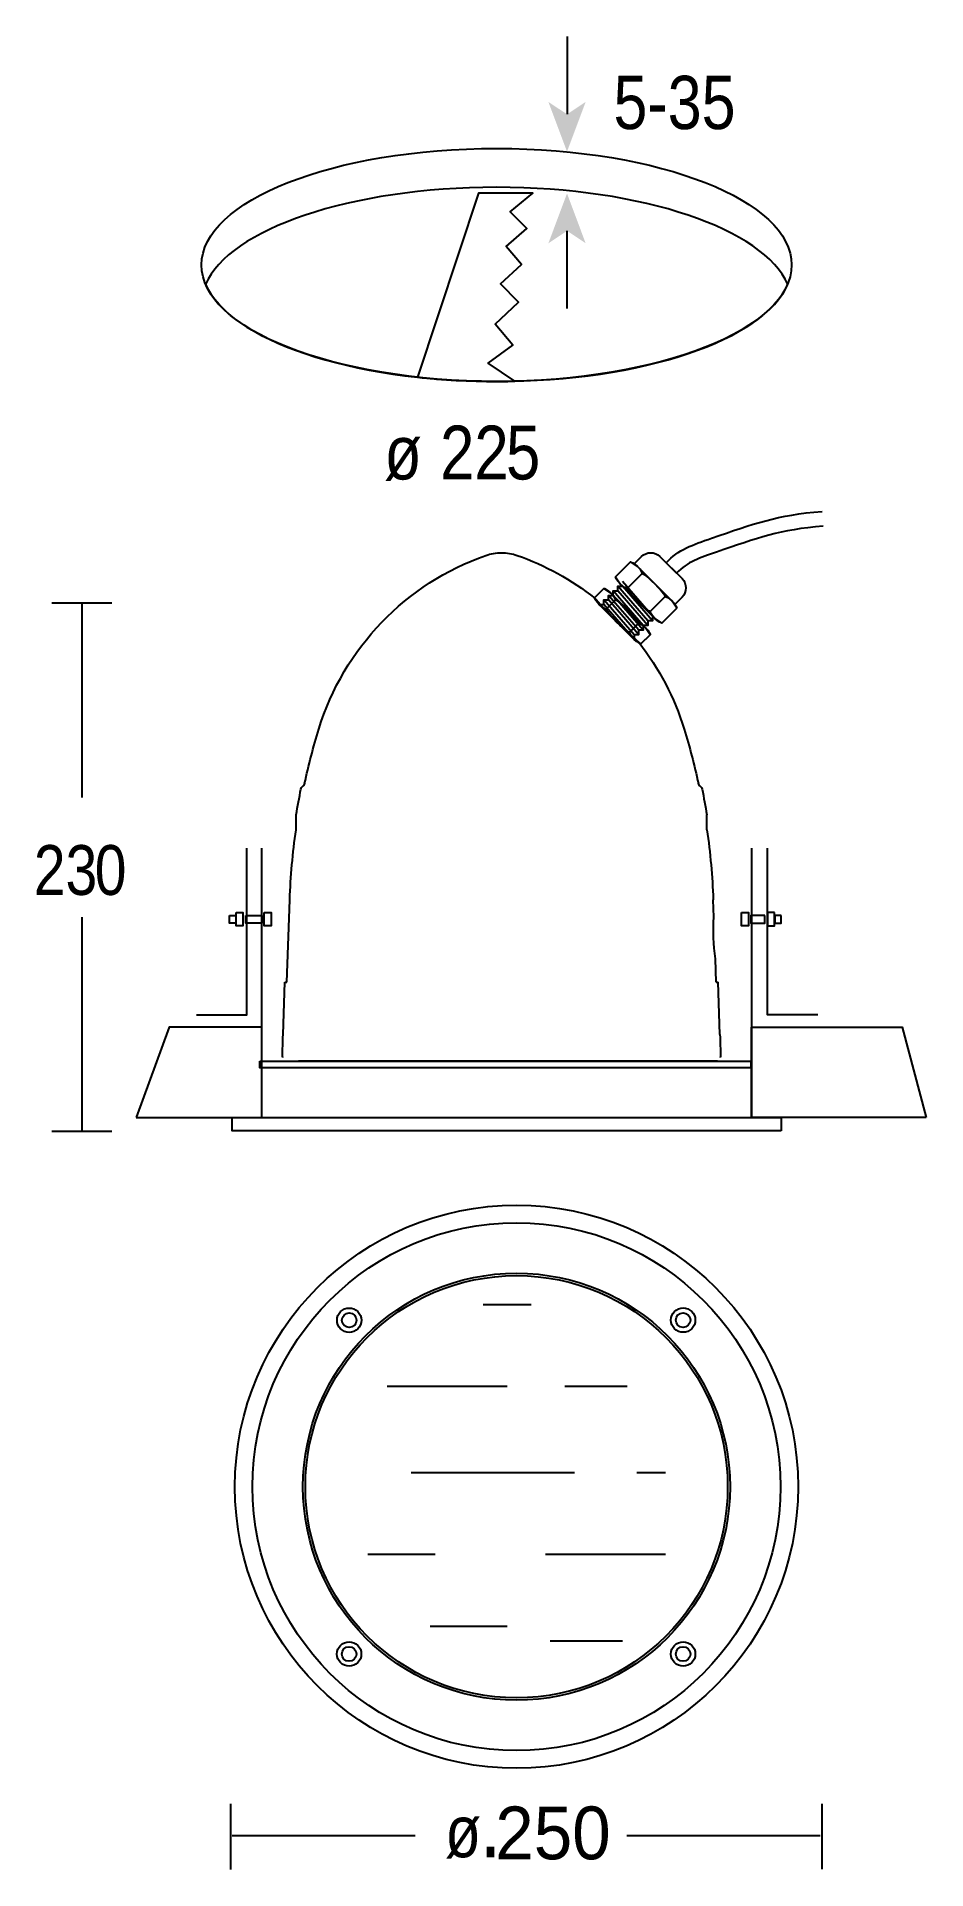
# Model space of a CAD drawing. Extents: x 31 to 147, y 43 to 282.
import ezdxf

# ---------------------------------------------------------------- set-up
doc = ezdxf.new("R2010")
doc.units = 0
doc.layers.add('LIVELLO_1', color=160, linetype='Continuous')
doc.styles.add('STD', font='txt')

# ---------------------------------------------------------------- blocks, each defined once
blk = doc.blocks.new('AI9-BLK1')
at = {"layer": 'LIVELLO_1'}
h = blk.add_hatch(color=7, dxfattribs=at)
h.dxf.hatch_style = 2
h.paths.add_polyline_path([(11.22, 110.5), (13.65, 112.11), (11.22, 105.63), (8.79, 112.11)])
h = blk.add_hatch(color=7, dxfattribs=at)
h.dxf.hatch_style = 2
h.paths.add_polyline_path([(11.22, 95.29), (8.79, 93.67), (11.22, 100.16), (13.65, 93.67)])
at = {"layer": 'LIVELLO_1', "color": 7}
for p, q in [((11.22, 120.63), (11.22, 110.5)), ((11.22, 85.16), (11.22, 95.29)), ((2.51, 53.29), (2.83, 53.29)), ((21.17, 43.79), (17.24, 48.32)), ((21.77, 44.4), (17.85, 48.93)), ((21.77, 43.79), (17.85, 48.32)), ((22.38, 45), (18.45, 49.53)), ((22.38, 44.4), (18.45, 48.93)), ((-55.99, 46.75), (-48.17, 46.75)), ((-52.08, 46.75), (-52.08, 21.35)), ((19.96, 42.58), (16.04, 47.12)), ((19.96, 41.98), (16.04, 46.51)), ((20.57, 43.19), (16.64, 47.72)), ((20.57, 42.58), (16.64, 47.12)), ((21.17, 43.19), (17.24, 47.72)), ((-24.14, 17.12), (-24.12, 19.09)), ((29.48, 17.12), (29.46, 19.09)), ((-28.6, -20.41), (-28.62, 14.75)), ((35.28, 14.75), (35.28, -20.41)), ((30.38, 5.75), (30.3, 8.01)), ((-52.08, 5.72), (-52.08, -22.19)), ((30.69, -2.73), (30.58, 0.31)), ((-25.83, -9.6), (-25.59, -2.73)), ((-25.59, -2.73), (-25.34, -2.73)), ((30.69, -2.73), (30.94, -2.73)), ((31.18, -9.6), (30.94, -2.73)), ((30.86, -13.07), (-23.82, -13.07)), ((-55.99, -22.19), (-48.17, -22.19)), ((0.27, -44.81), (6.54, -44.81)), ((-12.26, -55.46), (3.41, -55.46)), ((10.92, -55.46), (19.07, -55.46)), ((-9.13, -66.74), (12.18, -66.74)), ((20.32, -66.74), (24.08, -66.74)), ((-14.77, -77.4), (-6, -77.4)), ((8.42, -77.4), (24.08, -77.4)), ((-6.62, -86.8), (3.41, -86.8)), ((9.04, -88.68), (18.44, -88.68)), ((-32.64, -118.52), (-32.64, -109.99)), ((44.53, -118.51), (44.53, -109.98)), ((-8.58, -114.13), (-32.48, -114.13)), ((44.23, -114.13), (19.02, -114.13))]:
    blk.add_line(p, q, dxfattribs=at)
for points in [[(25.55, 46.06), (24.94, 46.96), (20.41, 51.5), (19.51, 52.1), (17.54, 50.14), (18.14, 49.23), (22.68, 44.7), (23.58, 44.09)], [(25.55, 46.06), (24.94, 46.96), (20.41, 51.5), (19.51, 52.1), (17.54, 50.14), (18.14, 49.23), (22.68, 44.7), (23.58, 44.09)], [(22.08, 42.58), (21.47, 43.49), (16.94, 48.02), (16.03, 48.63), (14.82, 47.42), (15.43, 46.51), (19.96, 41.98), (20.87, 41.38)], [(22.08, 42.58), (21.47, 43.49), (16.94, 48.02), (16.03, 48.63), (14.82, 47.42), (15.43, 46.51), (19.96, 41.98), (20.87, 41.38)], [(22.38, 45), (22.38, 44.39), (21.77, 44.39), (21.77, 43.79), (21.17, 43.79), (21.17, 43.19), (20.56, 43.19), (20.56, 42.58), (19.96, 42.58), (19.96, 41.97), (15.42, 46.51), (16.03, 46.51), (16.03, 47.12), (16.63, 47.12), (16.63, 47.72), (17.24, 47.72), (17.24, 48.32), (17.84, 48.32), (17.84, 48.93), (18.45, 48.93)], [(22.38, 45), (22.38, 44.39), (21.77, 44.39), (21.77, 43.79), (21.17, 43.79), (21.17, 43.19), (20.56, 43.19), (20.56, 42.58), (19.96, 42.58), (19.96, 41.97), (15.42, 46.51), (16.03, 46.51), (16.03, 47.12), (16.63, 47.12), (16.63, 47.72), (17.24, 47.72), (17.24, 48.32), (17.84, 48.32), (17.84, 48.93), (18.45, 48.93)], [(-32.8, 5.96), (-31.98, 5.96), (-31.98, 4.96), (-32.8, 4.96)], [(-32.8, 5.96), (-31.98, 5.96), (-31.98, 4.96), (-32.8, 4.96)], [(-31.97, 6.34), (-31.06, 6.34), (-31.06, 4.58), (-31.97, 4.58)], [(-30.7, 5.96), (-28.6, 5.96), (-28.6, 4.96), (-30.7, 4.96)], [(-30.7, 5.96), (-28.6, 5.96), (-28.6, 4.96), (-30.7, 4.96)], [(-28.31, 6.34), (-27.39, 6.34), (-27.39, 4.58), (-28.31, 4.58)], [(33.99, 6.34), (34.9, 6.34), (34.9, 4.58), (33.99, 4.58)], [(37.05, 5.96), (35.2, 5.96), (35.2, 4.96), (37.05, 4.96)], [(37.05, 5.96), (35.2, 5.96), (35.2, 4.96), (37.05, 4.96)], [(38.31, 6.34), (37.4, 6.34), (37.4, 4.58), (38.31, 4.58)], [(39.14, 5.96), (38.33, 5.96), (38.33, 4.96), (39.14, 4.96)], [(39.14, 5.96), (38.33, 5.96), (38.33, 4.96), (39.14, 4.96)], [(-44.99, -20.42), (-28.59, -20.42), (-28.59, -8.63), (-40.68, -8.63)], [(58.1, -20.42), (35.27, -20.42), (35.27, -8.62), (54.94, -8.62)], [(-28.85, -13.07), (35.22, -13.07), (35.22, -13.94), (-28.85, -13.94)], [(-28.85, -13.07), (35.22, -13.07), (35.22, -13.94), (-28.85, -13.94)], [(39.18, -22.16), (-32.47, -22.16), (-32.47, -20.42), (39.18, -20.42)]]:
    blk.add_lwpolyline(points, close=True, dxfattribs=at)
for points in [[(-37.13, -7.03), (-30.54, -7.03), (-30.57, 14.75)], [(43.95, -7.03), (37.36, -7.03), (37.38, 14.75)]]:
    blk.add_lwpolyline(points, dxfattribs=at)
for centre, radius in [((4.63, -68.59), 36.74), ((4.63, -68.59), 34.44), ((4.63, -68.59), 27.86), ((4.63, -68.59), 27.55), ((-17.2, -46.86), 1.59), ((26.37, -46.85), 1.59), ((-17.2, -46.86), 0.952), ((26.37, -46.85), 0.953), ((-17.21, -90.42), 1.59), ((-17.21, -90.42), 0.952), ((26.37, -90.42), 1.59), ((26.37, -90.42), 0.953)]:
    blk.add_circle(centre, radius, dxfattribs=at)
blk.add_ellipse((2.03, 90.84), major_axis=(-38.5, 0), ratio=0.394715, dxfattribs=at)
for points, knots in [([(-35.94, 88.3), (-32.88, 95.49), (-17.05, 100.97), (2.03, 100.97), (21.11, 100.97), (36.95, 95.49), (40.01, 88.3), (36.95, 81.11), (21.11, 75.64), (2.03, 75.64), (-17.05, 75.64), (-32.88, 81.11), (-35.94, 88.3)], [0, 0, 0, 0, 1, 1, 1, 2, 2, 2, 3, 3, 3, 4, 4, 4, 4]), ([(-8.3, 76.19), (-8.3, 76.19), (-0.34, 100.19), (-0.34, 100.19), (-0.34, 100.19), (6.76, 100.19), (6.76, 100.19), (6.76, 100.19), (3.81, 97.78), (3.81, 97.78), (3.81, 97.78), (5.98, 95.61), (5.98, 95.61), (5.98, 95.61), (3.27, 93.26), (3.27, 93.26), (3.27, 93.26), (5.26, 90.91), (5.26, 90.91), (5.26, 90.91), (2.55, 88.39), (2.55, 88.39), (2.55, 88.39), (4.9, 85.98), (4.9, 85.98), (4.9, 85.98), (1.83, 83.09), (1.83, 83.09), (1.83, 83.09), (4.17, 80.38), (4.17, 80.38), (4.17, 80.38), (0.92, 78.03), (0.92, 78.03), (0.92, 78.03), (4.39, 75.66), (4.39, 75.66), (3.61, 75.65), (2.82, 75.64), (2.03, 75.64), (-1.54, 75.64), (-5.01, 75.83), (-8.3, 76.19)], [0, 0, 0, 0, 1, 1, 1, 2, 2, 2, 3, 3, 3, 4, 4, 4, 5, 5, 5, 6, 6, 6, 7, 7, 7, 8, 8, 8, 9, 9, 9, 10, 10, 10, 11, 11, 11, 12, 12, 12, 13, 13, 13, 14, 14, 14, 14]), ([(44.64, 56.74), (39.05, 56.32), (35.99, 55.18), (30.71, 53.35), (28.57, 52.61), (26.92, 52.12), (25.51, 50.61), (25.51, 50.61), (24.14, 51.98), (24.14, 51.98), (25.76, 53.69), (27.62, 54.33), (30.07, 55.18), (35.54, 57.07), (38.71, 58.23), (44.5, 58.67)], [0, 0, 0, 0, 1, 1, 1, 2, 2, 2, 3, 3, 3, 4, 4, 4, 5, 5, 5, 5]), ([(4.72, 52.94), (8.38, 51.66), (11.81, 49.77), (14.85, 47.35), (14.85, 47.35), (14.85, 47.35), (14.85, 47.35), (14.85, 47.35), (14.86, 47.35), (14.86, 47.35), (14.86, 47.35), (14.86, 47.34), (14.86, 47.34), (14.86, 47.34), (14.86, 47.34), (14.86, 47.34), (14.86, 47.34), (14.87, 47.33), (14.87, 47.33), (14.87, 47.33), (14.87, 47.33), (14.87, 47.33), (14.87, 47.33), (14.88, 47.33), (14.88, 47.33), (14.88, 47.33), (14.88, 47.32), (14.88, 47.32), (14.88, 47.32), (14.88, 47.32), (14.88, 47.32), (14.88, 47.32), (14.88, 47.31), (14.88, 47.31), (14.88, 47.31), (14.89, 47.31), (14.89, 47.31), (14.89, 47.31), (14.89, 47.3), (14.89, 47.3), (14.89, 47.3), (14.89, 47.3), (14.89, 47.3), (14.89, 47.3), (14.9, 47.29), (14.9, 47.29), (14.9, 47.29), (14.9, 47.29), (14.9, 47.29), (14.9, 47.29), (14.91, 47.29), (14.91, 47.29), (14.91, 47.29), (14.91, 47.28), (14.91, 47.28), (14.91, 47.28), (14.91, 47.28), (14.91, 47.28), (14.91, 47.28), (14.92, 47.27), (14.92, 47.27), (14.92, 47.27), (14.92, 47.27), (14.92, 47.27), (14.92, 47.27), (14.92, 47.27), (14.92, 47.27), (14.92, 47.27), (14.93, 47.26), (14.93, 47.26), (14.93, 47.26), (14.93, 47.26), (14.93, 47.26), (14.93, 47.26), (14.94, 47.25), (14.94, 47.25), (14.94, 47.25), (14.94, 47.25), (14.94, 47.25), (14.94, 47.25), (14.94, 47.25), (14.94, 47.25), (14.94, 47.25), (14.94, 47.24), (14.94, 47.24), (14.94, 47.24), (14.95, 47.24), (14.95, 47.24), (14.95, 47.24), (14.95, 47.23), (14.95, 47.23), (14.95, 47.23), (14.95, 47.23), (14.95, 47.23), (14.95, 47.23), (14.96, 47.23), (14.96, 47.23), (14.96, 47.23), (14.96, 47.22), (14.96, 47.22), (14.96, 47.22), (14.97, 47.22), (14.97, 47.22), (14.97, 47.22), (14.97, 47.21), (14.97, 47.21), (14.97, 47.21), (14.97, 47.21), (14.97, 47.21), (14.97, 47.21), (14.98, 47.21), (14.98, 47.21), (14.98, 47.21), (14.98, 47.2), (14.98, 47.2), (14.98, 47.2), (14.98, 47.2), (14.98, 47.2), (14.98, 47.2), (14.98, 47.19), (14.98, 47.19), (14.98, 47.19), (14.99, 47.19), (14.99, 47.19), (14.99, 47.19), (14.99, 47.18), (14.99, 47.18), (14.99, 47.18), (15, 47.18), (15, 47.18), (15, 47.18), (15, 47.18), (15, 47.18), (15, 47.18), (15, 47.17), (15, 47.17), (15, 47.17), (15.01, 47.17), (15.01, 47.17), (15.01, 47.17), (15.01, 47.16), (15.01, 47.16), (15.01, 47.16), (15.01, 47.16), (15.01, 47.16), (15.01, 47.16), (15.02, 47.15), (15.02, 47.15), (15.02, 47.15), (15.02, 47.15), (15.02, 47.15), (15.02, 47.15), (15.03, 47.15), (15.03, 47.15), (15.03, 47.15), (15.03, 47.14), (15.03, 47.14), (15.03, 47.14), (15.03, 47.14), (15.03, 47.14), (15.03, 47.14), (15.03, 47.13), (15.03, 47.13), (15.03, 47.13), (15.04, 47.13), (15.04, 47.13), (15.04, 47.13), (15.04, 47.13), (15.04, 47.13), (15.04, 47.13), (15.05, 47.12), (15.05, 47.12), (15.05, 47.12), (15.05, 47.12), (15.05, 47.12), (15.05, 47.12), (15.05, 47.11), (15.05, 47.11), (15.05, 47.11), (15.06, 47.11), (15.06, 47.11), (15.06, 47.11), (15.06, 47.11), (15.06, 47.11), (15.06, 47.11), (15.06, 47.1), (15.06, 47.1), (15.06, 47.1), (15.07, 47.1), (15.07, 47.1), (15.07, 47.1), (15.07, 47.09), (15.07, 47.09), (15.07, 47.09), (15.07, 47.09), (15.07, 47.09), (15.07, 47.09), (15.08, 47.08), (15.08, 47.08), (15.08, 47.08), (15.08, 47.08), (15.08, 47.08), (15.08, 47.08), (15.09, 47.08), (15.09, 47.08), (15.09, 47.08), (15.09, 47.07), (15.09, 47.07), (15.09, 47.07), (15.09, 47.07), (15.09, 47.07), (15.09, 47.07), (15.09, 47.06), (15.09, 47.06), (15.09, 47.06), (15.1, 47.06), (15.1, 47.06), (15.1, 47.06), (15.1, 47.06), (15.1, 47.06), (15.1, 47.06), (15.11, 47.05), (15.11, 47.05), (15.11, 47.05), (15.11, 47.05), (15.11, 47.05), (15.11, 47.05), (15.11, 47.04), (15.11, 47.04), (15.11, 47.04), (15.12, 47.04), (15.12, 47.04), (15.12, 47.04), (15.12, 47.04), (15.12, 47.04), (15.12, 47.04), (15.12, 47.03), (15.12, 47.03), (15.12, 47.03), (15.13, 47.03), (15.13, 47.03), (15.13, 47.03), (15.13, 47.02), (15.13, 47.02), (15.13, 47.02), (15.13, 47.02), (15.13, 47.02), (15.13, 47.02), (15.14, 47.01), (15.14, 47.01), (15.14, 47.01), (15.14, 47.01), (15.14, 47.01), (15.14, 47.01), (15.14, 47.01), (15.14, 47.01), (15.14, 47.01), (15.15, 47), (15.15, 47), (15.15, 47), (15.15, 47), (15.15, 47), (15.15, 47), (15.15, 46.99), (15.15, 46.99), (15.15, 46.99), (15.16, 46.99), (15.16, 46.99), (15.16, 46.99), (15.16, 46.99), (15.16, 46.99), (15.16, 46.99), (15.16, 46.98), (15.16, 46.98), (15.16, 46.98), (15.17, 46.98), (15.17, 46.98), (15.17, 46.98), (15.17, 46.97), (15.17, 46.97), (15.17, 46.97), (15.17, 46.97), (15.17, 46.97), (15.17, 46.97), (15.18, 46.97), (15.18, 46.97), (15.18, 46.97), (15.18, 46.96), (15.18, 46.96), (15.18, 46.96), (15.19, 46.96), (15.19, 46.96), (15.19, 46.96), (15.19, 46.95), (15.19, 46.95), (15.19, 46.95), (15.19, 46.95), (15.19, 46.95), (15.19, 46.95), (15.2, 46.94), (15.2, 46.94), (15.2, 46.94), (15.2, 46.94), (15.2, 46.94), (15.2, 46.94), (15.2, 46.94), (15.2, 46.94), (15.2, 46.94), (15.21, 46.93), (15.21, 46.93), (15.21, 46.93), (15.21, 46.93), (15.21, 46.93), (15.21, 46.93), (15.22, 46.92), (15.22, 46.92), (15.22, 46.92), (15.22, 46.92), (15.22, 46.92), (15.22, 46.92), (15.22, 46.92), (15.22, 46.92), (15.22, 46.92), (15.22, 46.91), (15.22, 46.91), (15.22, 46.91), (15.23, 46.91), (15.23, 46.91), (15.23, 46.91), (15.23, 46.91), (15.23, 46.91), (15.23, 46.91), (15.23, 46.9), (15.23, 46.9), (15.23, 46.9), (15.24, 46.9), (15.24, 46.9), (15.24, 46.9), (15.24, 46.89), (15.24, 46.89), (15.24, 46.89), (15.25, 46.89), (15.25, 46.89), (15.25, 46.89), (15.25, 46.89), (15.25, 46.89), (15.25, 46.89), (15.25, 46.88), (15.25, 46.88), (15.25, 46.88), (15.26, 46.88), (15.26, 46.88), (15.26, 46.88), (15.26, 46.87), (15.26, 46.87), (15.26, 46.87), (15.26, 46.87), (15.26, 46.87), (15.26, 46.87), (15.27, 46.86), (15.27, 46.86), (15.27, 46.86), (15.27, 46.86), (15.27, 46.86), (15.27, 46.86), (15.28, 46.86), (15.28, 46.86), (15.28, 46.86), (15.28, 46.85), (15.28, 46.85), (15.28, 46.85), (15.28, 46.85), (15.28, 46.85), (15.28, 46.85), (15.28, 46.84), (15.28, 46.84), (15.28, 46.84), (15.29, 46.84), (15.29, 46.84), (15.29, 46.84), (15.29, 46.84), (15.29, 46.84), (15.29, 46.84), (15.3, 46.83), (15.3, 46.83), (15.3, 46.83), (15.3, 46.83), (15.3, 46.83), (15.3, 46.83), (15.3, 46.82), (15.3, 46.82), (15.3, 46.82), (15.31, 46.82), (15.31, 46.82), (15.31, 46.82), (15.31, 46.82), (15.31, 46.82), (15.31, 46.82), (15.31, 46.81), (15.31, 46.81), (15.31, 46.81), (15.32, 46.81), (15.32, 46.81), (15.32, 46.81), (15.32, 46.8), (15.32, 46.8), (15.32, 46.8), (15.32, 46.8), (15.32, 46.8), (15.32, 46.8), (15.33, 46.79), (15.33, 46.79), (15.33, 46.79), (15.33, 46.79), (15.33, 46.79), (15.33, 46.79), (15.33, 46.79), (15.33, 46.79), (15.33, 46.79), (15.34, 46.78), (15.34, 46.78), (15.34, 46.78), (15.34, 46.78), (15.34, 46.78), (15.34, 46.78), (15.35, 46.77), (15.35, 46.77), (15.35, 46.77), (15.35, 46.77), (15.35, 46.77), (15.35, 46.77), (15.35, 46.77), (15.35, 46.77), (15.35, 46.77), (15.35, 46.76), (15.35, 46.76), (15.35, 46.76), (15.36, 46.76), (15.36, 46.76), (15.36, 46.76), (15.36, 46.75), (15.36, 46.75), (15.36, 46.75), (15.37, 46.75), (15.37, 46.75), (15.37, 46.75), (15.37, 46.75), (15.37, 46.75), (15.37, 46.75), (15.37, 46.74), (15.37, 46.74), (15.37, 46.74), (15.38, 46.74), (15.38, 46.74), (15.38, 46.74), (15.38, 46.73), (15.38, 46.73), (15.38, 46.73), (15.38, 46.73), (15.38, 46.73), (15.38, 46.73), (15.39, 46.72), (15.39, 46.72), (15.39, 46.72), (15.39, 46.72), (15.39, 46.72), (15.39, 46.72), (15.4, 46.72), (15.4, 46.72), (15.4, 46.72), (15.4, 46.71), (15.4, 46.71), (15.4, 46.71), (15.4, 46.71), (15.4, 46.71), (15.4, 46.71), (15.41, 46.7), (15.41, 46.7), (15.41, 46.7), (15.41, 46.7), (15.41, 46.7), (15.41, 46.7), (15.41, 46.7), (15.41, 46.7), (15.41, 46.7), (15.42, 46.69), (15.42, 46.69), (15.42, 46.69), (15.42, 46.69), (15.42, 46.69), (15.42, 46.69), (15.42, 46.68), (15.42, 46.68), (15.42, 46.68), (15.43, 46.68), (15.43, 46.68), (15.43, 46.68), (15.43, 46.68), (15.43, 46.68), (15.43, 46.68), (15.43, 46.67), (15.43, 46.67), (15.43, 46.67), (15.44, 46.67), (15.44, 46.67), (15.44, 46.67), (15.44, 46.66), (15.44, 46.66), (15.44, 46.66), (15.45, 46.66), (15.45, 46.66), (15.45, 46.66), (15.45, 46.65), (15.45, 46.65), (15.45, 46.65), (15.45, 46.65), (15.45, 46.65), (15.45, 46.65), (15.45, 46.65), (15.45, 46.65), (15.45, 46.65), (15.46, 46.64), (15.46, 46.64), (15.46, 46.64), (15.46, 46.64), (15.46, 46.64), (15.46, 46.64), (15.47, 46.63), (15.47, 46.63), (15.47, 46.63), (15.47, 46.63), (15.47, 46.63), (15.47, 46.63), (15.47, 46.63), (15.47, 46.63), (15.47, 46.63), (15.48, 46.62), (15.48, 46.62), (15.48, 46.62), (15.48, 46.62), (15.48, 46.62), (15.48, 46.62), (15.48, 46.61), (15.48, 46.61), (15.48, 46.61), (15.49, 46.61), (15.49, 46.61), (15.49, 46.61), (15.49, 46.61), (15.49, 46.61), (15.49, 46.61), (15.5, 46.6), (15.5, 46.6), (15.5, 46.6), (15.5, 46.6), (15.5, 46.6), (15.5, 46.6), (15.5, 46.59), (15.5, 46.59), (15.5, 46.59), (15.5, 46.59), (15.5, 46.59), (15.5, 46.59), (15.51, 46.59), (15.51, 46.59), (15.51, 46.59), (15.51, 46.58), (15.51, 46.58), (15.51, 46.58), (15.52, 46.58), (15.52, 46.58), (15.52, 46.58), (15.52, 46.57), (15.52, 46.57), (15.52, 46.57), (15.52, 46.57), (15.52, 46.57), (15.52, 46.57), (15.53, 46.57), (15.53, 46.57), (15.53, 46.57), (15.53, 46.56), (15.53, 46.56), (15.53, 46.56), (15.53, 46.56), (15.53, 46.56), (15.53, 46.56), (15.54, 46.56), (15.54, 46.56), (15.54, 46.56), (15.54, 46.55), (15.54, 46.55), (15.54, 46.55), (15.55, 46.55), (15.55, 46.55), (15.55, 46.55), (15.55, 46.54), (15.55, 46.54), (15.55, 46.54), (15.55, 46.54), (15.55, 46.54), (15.55, 46.54), (15.55, 46.54), (15.55, 46.54), (15.55, 46.54), (15.56, 46.53), (15.56, 46.53), (15.56, 46.53), (15.56, 46.53), (15.56, 46.53), (15.56, 46.53), (15.57, 46.52), (15.57, 46.52), (15.57, 46.52), (15.57, 46.52), (15.57, 46.52), (15.57, 46.52), (15.57, 46.51), (15.57, 46.51), (15.57, 46.51), (15.58, 46.51), (15.58, 46.51), (15.58, 46.51), (15.58, 46.51), (15.58, 46.51), (15.58, 46.51), (15.59, 46.5), (15.59, 46.5), (15.59, 46.5), (15.59, 46.5), (15.59, 46.5), (15.59, 46.5), (15.59, 46.49), (15.59, 46.49), (15.59, 46.49), (15.59, 46.49), (15.59, 46.49), (15.59, 46.49), (15.6, 46.49), (15.6, 46.49), (15.6, 46.49), (15.6, 46.48), (15.6, 46.48), (15.6, 46.48), (15.6, 46.48), (15.6, 46.48), (15.6, 46.48), (15.61, 46.47), (15.61, 46.47), (15.61, 46.47), (15.61, 46.47), (15.61, 46.47), (15.61, 46.47), (15.62, 46.47), (15.62, 46.47), (15.62, 46.47), (15.62, 46.46), (15.62, 46.46), (15.62, 46.46), (15.62, 46.46), (15.62, 46.46), (15.62, 46.46), (15.63, 46.45), (15.63, 46.45), (15.63, 46.45), (15.63, 46.45), (15.63, 46.45), (15.63, 46.45), (15.63, 46.44), (15.63, 46.44), (15.63, 46.44), (15.64, 46.44), (15.64, 46.44), (15.64, 46.44), (15.64, 46.44), (15.64, 46.44), (15.64, 46.44), (15.65, 46.43), (15.65, 46.43), (15.65, 46.43), (15.65, 46.43), (15.65, 46.43), (15.65, 46.43), (15.65, 46.42), (15.65, 46.42), (15.65, 46.42), (15.66, 46.42), (15.66, 46.42), (15.66, 46.42), (15.66, 46.42), (15.66, 46.42), (15.66, 46.42), (15.66, 46.41), (15.66, 46.41), (15.66, 46.41), (15.67, 46.41), (15.67, 46.41), (15.67, 46.41), (15.67, 46.41), (15.67, 46.41), (15.67, 46.41), (15.67, 46.4), (15.67, 46.4), (15.67, 46.4), (15.68, 46.4), (15.68, 46.4), (15.68, 46.4), (15.68, 46.39), (15.68, 46.39), (15.68, 46.39), (15.69, 46.39), (15.69, 46.39), (15.69, 46.39), (15.69, 46.38), (15.69, 46.38), (15.69, 46.38), (15.69, 46.38), (15.69, 46.38), (15.69, 46.38), (15.69, 46.38), (15.69, 46.38), (15.69, 46.38), (15.7, 46.37), (15.7, 46.37), (15.7, 46.37), (15.7, 46.37), (15.7, 46.37), (15.7, 46.37), (15.71, 46.36), (15.71, 46.36), (15.71, 46.36), (15.71, 46.36), (15.71, 46.36), (15.71, 46.36), (15.71, 46.36), (15.71, 46.36), (15.71, 46.36), (15.72, 46.35), (15.72, 46.35), (15.72, 46.35), (15.72, 46.35), (15.72, 46.35), (15.72, 46.35), (15.73, 46.34), (15.73, 46.34), (15.73, 46.34), (15.73, 46.34), (15.73, 46.34), (15.73, 46.34), (15.73, 46.34), (15.73, 46.34), (15.73, 46.34), (15.74, 46.33), (15.74, 46.33), (15.74, 46.33), (15.74, 46.33), (15.74, 46.33), (15.74, 46.33), (15.74, 46.32), (15.74, 46.32), (15.74, 46.32), (15.75, 46.32), (15.75, 46.32), (15.75, 46.32), (15.75, 46.31), (15.75, 46.31), (15.75, 46.31), (15.75, 46.31), (15.75, 46.31), (15.75, 46.31), (15.76, 46.31), (15.76, 46.31), (15.76, 46.31), (15.76, 46.3), (15.76, 46.3), (15.76, 46.3), (15.76, 46.3), (15.76, 46.3), (15.76, 46.3), (15.77, 46.3), (15.77, 46.3), (15.77, 46.3), (15.77, 46.29), (15.77, 46.29), (15.77, 46.29), (15.78, 46.29), (15.78, 46.29), (15.78, 46.29), (15.78, 46.28), (15.78, 46.28), (15.78, 46.28), (15.78, 46.28), (15.78, 46.28), (15.78, 46.28), (15.78, 46.28), (15.78, 46.28), (15.78, 46.28), (15.79, 46.27), (15.79, 46.27), (15.79, 46.27), (15.79, 46.27), (15.79, 46.27), (15.79, 46.27), (15.8, 46.26), (15.8, 46.26), (15.8, 46.26), (15.8, 46.26), (15.8, 46.26), (15.8, 46.26), (15.8, 46.26), (15.8, 46.26), (15.8, 46.26), (15.81, 46.25), (15.81, 46.25), (15.81, 46.25), (15.81, 46.25), (15.81, 46.25), (15.81, 46.25), (15.81, 46.24), (15.81, 46.24), (15.81, 46.24), (15.82, 46.24), (15.82, 46.24), (15.82, 46.24), (15.82, 46.23), (15.82, 46.23), (15.82, 46.23), (15.83, 46.23), (15.83, 46.23), (15.83, 46.23), (15.83, 46.23), (15.83, 46.23), (15.83, 46.23), (15.83, 46.22), (15.83, 46.22), (15.83, 46.22), (15.84, 46.22), (15.84, 46.22), (15.84, 46.22), (15.84, 46.22), (15.84, 46.22), (15.84, 46.22), (15.84, 46.21), (15.84, 46.21), (15.84, 46.21), (15.85, 46.21), (15.85, 46.21), (15.85, 46.21), (15.85, 46.2), (15.85, 46.2), (15.85, 46.2), (15.86, 46.2), (15.86, 46.2), (15.86, 46.2), (15.86, 46.2), (15.86, 46.2), (15.86, 46.2), (15.86, 46.19), (15.86, 46.19), (15.86, 46.19), (15.87, 46.19), (15.87, 46.19), (15.87, 46.19), (15.87, 46.19), (15.87, 46.19), (15.87, 46.19), (15.87, 46.18), (15.87, 46.18), (15.87, 46.18), (15.88, 46.18), (15.88, 46.18), (15.88, 46.18), (15.88, 46.17), (15.88, 46.17), (15.88, 46.17), (15.88, 46.17), (15.88, 46.17), (15.88, 46.17), (15.89, 46.16), (15.89, 46.16), (15.89, 46.16), (15.89, 46.16), (15.89, 46.16), (15.89, 46.16), (15.89, 46.16), (15.89, 46.16), (15.89, 46.16), (15.9, 46.15), (15.9, 46.15), (15.9, 46.15), (15.9, 46.15), (15.9, 46.15), (15.9, 46.15), (15.91, 46.14), (15.91, 46.14), (15.91, 46.14), (15.91, 46.14), (15.91, 46.14), (15.91, 46.14), (15.91, 46.14), (15.91, 46.14), (15.91, 46.14), (15.91, 46.13), (15.91, 46.13), (15.91, 46.13), (15.92, 46.13), (15.92, 46.13), (15.92, 46.13), (15.92, 46.12), (15.92, 46.12), (15.92, 46.12), (15.93, 46.12), (15.93, 46.12), (15.93, 46.12), (15.93, 46.12), (15.93, 46.12), (15.93, 46.12), (15.93, 46.11), (15.93, 46.11), (15.93, 46.11), (15.94, 46.11), (15.94, 46.11), (15.94, 46.11), (15.94, 46.1), (15.94, 46.1), (15.94, 46.1), (15.95, 46.1), (15.95, 46.1), (15.95, 46.1), (15.95, 46.1), (15.95, 46.1), (15.95, 46.1), (15.95, 46.09), (15.95, 46.09), (15.95, 46.09), (15.96, 46.09), (15.96, 46.09), (15.96, 46.09), (15.96, 46.08), (15.96, 46.08), (15.96, 46.08), (15.96, 46.08), (15.96, 46.08), (15.96, 46.08), (15.97, 46.08), (15.97, 46.08), (15.97, 46.08), (15.97, 46.07), (15.97, 46.07), (15.97, 46.07), (15.97, 46.07), (15.97, 46.07), (15.97, 46.07), (15.98, 46.06), (15.98, 46.06), (15.98, 46.06), (15.98, 46.06), (15.98, 46.06), (15.98, 46.06), (15.99, 46.06), (15.99, 46.06), (15.99, 46.06), (15.99, 46.05), (15.99, 46.05), (15.99, 46.05), (15.99, 46.05), (15.99, 46.05), (15.99, 46.05), (16, 46.04), (16, 46.04), (16, 46.04), (16, 46.04), (16, 46.04), (16, 46.04), (16.01, 46.04), (16.01, 46.04), (16.01, 46.04), (16.01, 46.03), (16.01, 46.03), (16.01, 46.03), (16.01, 46.03), (16.01, 46.03), (16.01, 46.03), (16.02, 46.02), (16.02, 46.02), (16.02, 46.02), (16.02, 46.02), (16.02, 46.02), (16.02, 46.02), (16.02, 46.02), (16.02, 46.02), (16.02, 46.02), (16.03, 46.01), (16.03, 46.01), (16.03, 46.01), (16.03, 46.01), (16.03, 46.01), (16.03, 46.01), (16.03, 46), (16.03, 46), (16.03, 46), (16.04, 46), (16.04, 46), (16.04, 46), (16.04, 46), (16.04, 46), (16.04, 46), (16.05, 45.99), (16.05, 45.99), (16.05, 45.99), (16.05, 45.99), (16.05, 45.99), (16.05, 45.99), (16.05, 45.98), (16.05, 45.98), (16.05, 45.98), (16.05, 45.98), (16.05, 45.98), (16.05, 45.98), (16.06, 45.98), (16.06, 45.98), (16.06, 45.98), (16.06, 45.97), (16.06, 45.97), (16.06, 45.97), (16.07, 45.97), (16.07, 45.97), (16.07, 45.97), (16.07, 45.97), (16.07, 45.97), (16.07, 45.97), (16.08, 45.96), (16.08, 45.96), (16.08, 45.96), (16.08, 45.96), (16.08, 45.96), (16.08, 45.96), (16.08, 45.95), (16.08, 45.95), (16.08, 45.95), (16.08, 45.95), (16.08, 45.95), (16.08, 45.95), (16.09, 45.94), (16.09, 45.94), (16.09, 45.94), (16.09, 45.94), (16.09, 45.94), (16.09, 45.94), (16.09, 45.94), (16.09, 45.94), (16.09, 45.94), (16.1, 45.93), (16.1, 45.93), (16.1, 45.93), (16.1, 45.93), (16.1, 45.93), (16.1, 45.93), (16.11, 45.92), (16.11, 45.92), (16.11, 45.92), (16.11, 45.92), (16.11, 45.92), (16.11, 45.92), (16.11, 45.92), (16.11, 45.92), (16.11, 45.92), (16.12, 45.91), (16.12, 45.91), (16.12, 45.91), (16.12, 45.91), (16.12, 45.91), (16.12, 45.91), (16.12, 45.91), (16.12, 45.91), (16.12, 45.91), (16.13, 45.9), (16.13, 45.9), (16.13, 45.9), (16.13, 45.9), (16.13, 45.9), (16.13, 45.9), (16.14, 45.89), (16.14, 45.89), (16.14, 45.89), (16.14, 45.89), (16.14, 45.89), (16.14, 45.89), (16.14, 45.89), (16.14, 45.89), (16.14, 45.89), (16.15, 45.88), (16.15, 45.88), (16.15, 45.88), (16.15, 45.88), (16.15, 45.88), (16.15, 45.88), (16.15, 45.87), (16.15, 45.87), (16.15, 45.87), (16.16, 45.87), (16.16, 45.87), (16.16, 45.87), (16.16, 45.87), (16.16, 45.87), (16.16, 45.87), (16.16, 45.86), (16.16, 45.86), (16.16, 45.86), (16.17, 45.86), (16.17, 45.86), (16.17, 45.86), (16.17, 45.85), (16.17, 45.85), (16.17, 45.85), (16.18, 45.85), (16.18, 45.85), (16.18, 45.85), (16.18, 45.85), (16.18, 45.85), (16.18, 45.85), (16.18, 45.84), (16.18, 45.84), (16.18, 45.84), (16.19, 45.84), (16.19, 45.84), (16.19, 45.84), (16.19, 45.83), (16.19, 45.83), (16.19, 45.83), (16.2, 45.83), (16.2, 45.83), (16.2, 45.83), (16.2, 45.83), (16.2, 45.83), (16.2, 45.83), (16.2, 45.82), (16.2, 45.82), (16.2, 45.82), (16.21, 45.82), (16.21, 45.82), (16.21, 45.82), (16.21, 45.81), (16.21, 45.81), (16.21, 45.81), (16.21, 45.81), (16.21, 45.81), (16.21, 45.81), (16.22, 45.81), (16.22, 45.81), (16.22, 45.81), (16.22, 45.8), (16.22, 45.8), (16.22, 45.8), (16.22, 45.8), (16.22, 45.8), (16.22, 45.8), (16.23, 45.79), (16.23, 45.79), (16.23, 45.79), (16.23, 45.79), (16.23, 45.79), (16.23, 45.79), (16.24, 45.79), (16.24, 45.79), (16.24, 45.79), (16.24, 45.78), (16.24, 45.78), (16.24, 45.78), (16.24, 45.78), (16.24, 45.78), (16.24, 45.78), (16.24, 45.78), (16.24, 45.78), (16.24, 45.78), (16.25, 45.77), (16.25, 45.77), (16.25, 45.77), (16.25, 45.77), (16.25, 45.77), (16.25, 45.77), (16.26, 45.76), (16.26, 45.76), (16.26, 45.76), (16.26, 45.76), (16.26, 45.76), (16.26, 45.76), (16.26, 45.76), (16.26, 45.76), (16.26, 45.76), (16.27, 45.75), (16.27, 45.75), (16.27, 45.75), (16.27, 45.75), (16.27, 45.75), (16.27, 45.75), (16.28, 45.74), (16.28, 45.74), (16.28, 45.74), (16.28, 45.74), (16.28, 45.74), (16.28, 45.74), (16.28, 45.73), (16.28, 45.73), (16.28, 45.73), (16.29, 45.73), (16.29, 45.73), (16.29, 45.73), (16.29, 45.73), (16.29, 45.73), (16.29, 45.73), (16.3, 45.72), (16.3, 45.72), (16.3, 45.72), (16.3, 45.72), (16.3, 45.72), (16.3, 45.72), (16.3, 45.72), (16.3, 45.72), (16.3, 45.72), (16.3, 45.71), (16.3, 45.71), (16.3, 45.71), (16.31, 45.71), (16.31, 45.71), (16.31, 45.71), (16.31, 45.7), (16.31, 45.7), (16.31, 45.7), (16.32, 45.7), (16.32, 45.7), (16.32, 45.7), (16.32, 45.7), (16.32, 45.7), (16.32, 45.7), (16.32, 45.69), (16.32, 45.69), (16.32, 45.69), (16.33, 45.69), (16.33, 45.69), (16.33, 45.69), (16.33, 45.68), (16.33, 45.68), (16.33, 45.68), (16.33, 45.68), (16.33, 45.68), (16.33, 45.68), (16.34, 45.67), (16.34, 45.67), (16.34, 45.67), (16.34, 45.67), (16.34, 45.67), (16.34, 45.67), (16.34, 45.67), (16.34, 45.67), (16.34, 45.67), (16.35, 45.66), (16.35, 45.66), (16.35, 45.66), (16.35, 45.66), (16.35, 45.66), (16.35, 45.66), (16.36, 45.66), (16.36, 45.66), (16.36, 45.66), (16.36, 45.65), (16.36, 45.65), (16.36, 45.65), (16.36, 45.65), (16.36, 45.65), (16.36, 45.65), (16.37, 45.64), (16.37, 45.64), (16.37, 45.64), (16.37, 45.64), (16.37, 45.64), (16.37, 45.64), (16.38, 45.64), (16.38, 45.64), (16.38, 45.64), (16.38, 45.63), (16.38, 45.63), (16.38, 45.63), (16.38, 45.63), (16.38, 45.63), (16.38, 45.63), (16.39, 45.62), (16.39, 45.62), (16.39, 45.62), (16.39, 45.62), (16.39, 45.62), (16.39, 45.62), (16.39, 45.62), (16.39, 45.62), (16.39, 45.62), (16.4, 45.61), (16.4, 45.61), (16.4, 45.61), (16.4, 45.61), (16.4, 45.61), (16.4, 45.61), (16.41, 45.6), (16.41, 45.6), (16.41, 45.6), (16.41, 45.6), (16.41, 45.6), (16.41, 45.6), (16.41, 45.6), (16.41, 45.6), (16.41, 45.6), (16.42, 45.59), (16.42, 45.59), (16.42, 45.59), (16.42, 45.59), (16.42, 45.59), (16.42, 45.59), (16.42, 45.58), (16.42, 45.58), (16.42, 45.58), (16.43, 45.58), (16.43, 45.58), (16.43, 45.58), (16.43, 45.58), (16.43, 45.58), (16.43, 45.58), (16.44, 45.57), (16.44, 45.57), (16.44, 45.57), (16.44, 45.57), (16.44, 45.57), (16.44, 45.57), (16.44, 45.57), (16.44, 45.57), (16.44, 45.57), (16.45, 45.56), (16.45, 45.56), (16.45, 45.56), (16.45, 45.56), (16.45, 45.56), (16.45, 45.56), (16.45, 45.56), (16.45, 45.56), (16.45, 45.56), (16.46, 45.55), (16.46, 45.55), (16.46, 45.55), (16.46, 45.55), (16.46, 45.55), (16.46, 45.55), (16.47, 45.54), (16.47, 45.54), (16.47, 45.54), (16.47, 45.54), (16.47, 45.54), (16.47, 45.54), (16.47, 45.53), (16.47, 45.53), (16.47, 45.53), (16.48, 45.53), (16.48, 45.53), (16.48, 45.53), (16.48, 45.53), (16.48, 45.53), (16.48, 45.53), (16.48, 45.52), (16.48, 45.52), (16.48, 45.52), (16.49, 45.52), (16.49, 45.52), (16.49, 45.52), (16.49, 45.51), (16.49, 45.51), (16.49, 45.51), (16.49, 45.51), (16.49, 45.51), (16.49, 45.51), (16.5, 45.51), (16.5, 45.51), (16.5, 45.51), (16.5, 45.5), (16.5, 45.5), (16.5, 45.5), (16.51, 45.5), (16.51, 45.5), (16.51, 45.5), (16.51, 45.5), (16.51, 45.5), (16.51, 45.5), (16.51, 45.49), (16.51, 45.49), (16.51, 45.49), (16.52, 45.49), (16.52, 45.49), (16.52, 45.49), (16.52, 45.48), (16.52, 45.48), (16.52, 45.48), (16.52, 45.48), (16.52, 45.48), (16.52, 45.48), (16.53, 45.48), (16.53, 45.48), (16.53, 45.48), (16.53, 45.47), (16.53, 45.47), (16.53, 45.47), (16.54, 45.47), (16.54, 45.47), (16.54, 45.47), (16.54, 45.46), (16.54, 45.46), (16.54, 45.46), (16.54, 45.46), (16.54, 45.46), (16.54, 45.46), (16.55, 45.46), (16.55, 45.46), (16.55, 45.46), (16.55, 45.45), (16.55, 45.45), (16.55, 45.45), (16.55, 45.45), (16.55, 45.45), (16.55, 45.45), (16.56, 45.44), (16.56, 45.44), (16.56, 45.44), (16.56, 45.44), (16.56, 45.44), (16.56, 45.44), (16.57, 45.44), (16.57, 45.44), (16.57, 45.44), (16.57, 45.43), (16.57, 45.43), (16.57, 45.43), (16.57, 45.43), (16.57, 45.43), (16.57, 45.43), (16.58, 45.42), (16.58, 45.42), (16.58, 45.42), (16.58, 45.42), (16.58, 45.42), (16.58, 45.42), (16.58, 45.42), (16.58, 45.42), (16.58, 45.42), (16.59, 45.41), (16.59, 45.41), (16.59, 45.41), (16.59, 45.41), (16.59, 45.41), (16.59, 45.41), (16.59, 45.41), (16.59, 45.41), (16.59, 45.41), (16.6, 45.4), (16.6, 45.4), (16.6, 45.4), (16.6, 45.4), (16.6, 45.4), (16.6, 45.4), (16.61, 45.39), (16.61, 45.39), (16.61, 45.39), (16.61, 45.39), (16.61, 45.39), (16.61, 45.39), (16.61, 45.38), (16.61, 45.38), (16.61, 45.38), (16.62, 45.38), (16.62, 45.38), (16.62, 45.38), (16.62, 45.38), (16.62, 45.38), (16.62, 45.38), (16.62, 45.37), (16.62, 45.37), (16.62, 45.37), (16.63, 45.37), (16.63, 45.37), (16.63, 45.37), (16.63, 45.37), (16.63, 45.37), (16.63, 45.37), (16.64, 45.36), (16.64, 45.36), (16.64, 45.36), (16.64, 45.36), (16.64, 45.36), (16.64, 45.36), (16.64, 45.35), (16.64, 45.35), (16.64, 45.35), (16.65, 45.35), (16.65, 45.35), (16.65, 45.35), (16.65, 45.35), (16.65, 45.35), (16.65, 45.35), (16.66, 45.34), (16.66, 45.34), (16.66, 45.34), (16.66, 45.34), (16.66, 45.34), (16.66, 45.34), (16.66, 45.33), (16.66, 45.33), (16.66, 45.33), (16.67, 45.33), (16.67, 45.33), (16.67, 45.33), (16.67, 45.33), (16.67, 45.33), (16.67, 45.33), (16.67, 45.32), (16.67, 45.32), (16.67, 45.32), (16.68, 45.32), (16.68, 45.32), (16.68, 45.32), (16.68, 45.31), (16.68, 45.31), (16.68, 45.31), (16.68, 45.31), (16.68, 45.31), (16.68, 45.31), (16.69, 45.31), (16.69, 45.31), (16.69, 45.31), (16.69, 45.3), (16.69, 45.3), (16.69, 45.3), (16.7, 45.3), (16.7, 45.3), (16.7, 45.3), (16.7, 45.3), (16.7, 45.3), (16.7, 45.3), (16.7, 45.29), (16.7, 45.29), (16.7, 45.29), (16.71, 45.29), (16.71, 45.29), (16.71, 45.29), (16.71, 45.28), (16.71, 45.28), (16.71, 45.28), (16.72, 45.28), (16.72, 45.28), (16.72, 45.28), (16.72, 45.28), (16.72, 45.28), (16.72, 45.28), (16.72, 45.27), (16.72, 45.27), (16.72, 45.27), (16.73, 45.27), (16.73, 45.27), (16.73, 45.27), (16.73, 45.26), (16.73, 45.26), (16.73, 45.26), (16.73, 45.26), (16.73, 45.26), (16.73, 45.26), (16.74, 45.26), (16.74, 45.26), (16.74, 45.26), (16.74, 45.25), (16.74, 45.25), (16.74, 45.25), (16.75, 45.25), (16.75, 45.25), (16.75, 45.25), (16.75, 45.24), (16.75, 45.24), (16.75, 45.24), (16.75, 45.24), (16.75, 45.24), (16.75, 45.24), (16.76, 45.24), (16.76, 45.24), (16.76, 45.24), (16.76, 45.23), (16.76, 45.23), (16.76, 45.23), (16.76, 45.23), (16.76, 45.23), (16.76, 45.23), (16.77, 45.23), (16.77, 45.23), (16.77, 45.23), (16.77, 45.22), (16.77, 45.22), (16.77, 45.22), (16.77, 45.22), (16.77, 45.22), (16.77, 45.22), (16.78, 45.21), (16.78, 45.21), (16.78, 45.21), (16.78, 45.21), (16.78, 45.21), (16.78, 45.21), (16.79, 45.21), (16.79, 45.21), (16.79, 45.21), (16.79, 45.2), (16.79, 45.2), (16.79, 45.2), (16.79, 45.2), (16.79, 45.2), (16.79, 45.2), (16.8, 45.2), (16.8, 45.2), (16.8, 45.2), (16.8, 45.19), (16.8, 45.19), (16.8, 45.19), (16.8, 45.19), (16.8, 45.19), (16.8, 45.19), (16.81, 45.18), (16.81, 45.18), (16.81, 45.18), (16.81, 45.18), (16.81, 45.18), (16.81, 45.18), (16.82, 45.18), (16.82, 45.18), (16.82, 45.18), (16.82, 45.17), (16.82, 45.17), (16.82, 45.17), (16.82, 45.17), (16.82, 45.17), (16.82, 45.17), (16.83, 45.16), (16.83, 45.16), (16.83, 45.16), (16.83, 45.16), (16.83, 45.16), (16.83, 45.16), (16.83, 45.16), (16.83, 45.16), (16.83, 45.16), (16.84, 45.15), (16.84, 45.15), (16.84, 45.15), (16.84, 45.15), (16.84, 45.15), (16.84, 45.15), (16.85, 45.14), (16.85, 45.14), (16.85, 45.14), (16.85, 45.14), (16.85, 45.14), (16.85, 45.14), (16.86, 45.14), (16.86, 45.14), (16.86, 45.14), (16.86, 45.13), (16.86, 45.13), (16.86, 45.13), (16.86, 45.13), (16.86, 45.13), (16.86, 45.13), (16.86, 45.13), (16.86, 45.13), (16.86, 45.13), (16.87, 45.12), (16.87, 45.12), (16.87, 45.12), (16.87, 45.12), (16.87, 45.12), (16.87, 45.12), (16.88, 45.11), (16.88, 45.11), (16.88, 45.11), (16.88, 45.11), (16.88, 45.11), (16.88, 45.11), (16.88, 45.1), (16.88, 45.1), (16.88, 45.1), (16.89, 45.1), (16.89, 45.1), (16.89, 45.1), (16.89, 45.1), (16.89, 45.1), (16.89, 45.1), (16.9, 45.09), (16.9, 45.09), (16.9, 45.09), (16.9, 45.09), (16.9, 45.09), (16.9, 45.09), (16.9, 45.09), (16.9, 45.09), (16.9, 45.09), (16.91, 45.08), (16.91, 45.08), (16.91, 45.08), (16.91, 45.08), (16.91, 45.08), (16.91, 45.08), (16.91, 45.07), (16.91, 45.07), (16.91, 45.07), (16.92, 45.07), (16.92, 45.07), (16.92, 45.07), (16.92, 45.07), (16.92, 45.07), (16.92, 45.07), (16.93, 45.06), (16.93, 45.06), (16.93, 45.06), (16.93, 45.06), (16.93, 45.06), (16.93, 45.06), (16.93, 45.06), (16.93, 45.06), (16.93, 45.06), (16.94, 45.05), (16.94, 45.05), (16.94, 45.05), (16.94, 45.05), (16.94, 45.05), (16.94, 45.05), (16.95, 45.04), (16.95, 45.04), (16.95, 45.04), (16.95, 45.04), (16.95, 45.04), (16.95, 45.04), (16.95, 45.03), (16.95, 45.03), (16.95, 45.03), (16.96, 45.03), (16.96, 45.03), (16.96, 45.03), (16.96, 45.03), (16.96, 45.03), (16.96, 45.03), (16.97, 45.02), (16.97, 45.02), (16.97, 45.02), (16.97, 45.02), (16.97, 45.02), (16.97, 45.02), (16.97, 45.02), (16.97, 45.02), (16.97, 45.02), (16.97, 45.01), (16.97, 45.01), (16.97, 45.01), (16.98, 45.01), (16.98, 45.01), (16.98, 45.01), (16.98, 45), (16.98, 45), (16.98, 45), (16.99, 45), (16.99, 45), (16.99, 45), (16.99, 45), (16.99, 45), (16.99, 45), (16.99, 44.99), (16.99, 44.99), (16.99, 44.99), (17, 44.99), (17, 44.99), (17, 44.99), (17, 44.99), (17, 44.99), (17, 44.99), (17.01, 44.98), (17.01, 44.98), (17.01, 44.98), (17.01, 44.98), (17.01, 44.98), (17.01, 44.98), (17.01, 44.97), (17.01, 44.97), (17.01, 44.97), (17.02, 44.97), (17.02, 44.97), (17.02, 44.97), (17.02, 44.96), (17.02, 44.96), (17.02, 44.96), (17.02, 44.96), (17.02, 44.96), (17.02, 44.96), (17.03, 44.96), (17.03, 44.96), (17.03, 44.96), (17.03, 44.95), (17.03, 44.95), (17.03, 44.95), (17.04, 44.95), (17.04, 44.95), (17.04, 44.95), (17.04, 44.95), (17.04, 44.95), (17.04, 44.95), (17.04, 44.94), (17.04, 44.94), (17.04, 44.94), (17.04, 44.94), (17.04, 44.94), (17.04, 44.94), (17.05, 44.93), (17.05, 44.93), (17.05, 44.93), (17.05, 44.93), (17.05, 44.93), (17.05, 44.93), (17.06, 44.93), (17.06, 44.93), (17.06, 44.93), (17.06, 44.92), (17.06, 44.92), (17.06, 44.92), (17.06, 44.92), (17.06, 44.92), (17.06, 44.92), (17.07, 44.92), (17.07, 44.92), (17.07, 44.92), (17.07, 44.91), (17.07, 44.91), (17.07, 44.91), (17.08, 44.91), (17.08, 44.91), (17.08, 44.91), (17.08, 44.9), (17.08, 44.9), (17.08, 44.9), (17.08, 44.9), (17.08, 44.9), (17.08, 44.9), (17.09, 44.9), (17.09, 44.9), (17.09, 44.9), (17.09, 44.89), (17.09, 44.89), (17.09, 44.89), (17.1, 44.89), (17.1, 44.89), (17.1, 44.89), (17.1, 44.89), (17.1, 44.89), (17.1, 44.89), (17.1, 44.88), (17.1, 44.88), (17.1, 44.88), (17.11, 44.88), (17.11, 44.88), (17.11, 44.88), (17.11, 44.87), (17.11, 44.87), (17.11, 44.87), (17.11, 44.87), (17.11, 44.87), (17.11, 44.87), (17.12, 44.87), (17.12, 44.87), (17.12, 44.87), (17.12, 44.86), (17.12, 44.86), (17.12, 44.86), (17.13, 44.86), (17.13, 44.86), (17.13, 44.86), (17.13, 44.85), (17.13, 44.85), (17.13, 44.85), (17.13, 44.85), (17.13, 44.85), (17.13, 44.85), (17.14, 44.85), (17.14, 44.85), (17.14, 44.85), (17.14, 44.84), (17.14, 44.84), (17.14, 44.84), (17.14, 44.84), (17.14, 44.84), (17.14, 44.84), (17.15, 44.84), (17.15, 44.84), (17.15, 44.84), (17.15, 44.83), (17.15, 44.83), (17.15, 44.83), (17.16, 44.83), (17.16, 44.83), (17.16, 44.83), (17.16, 44.82), (17.16, 44.82), (17.16, 44.82), (17.16, 44.82), (17.16, 44.82), (17.16, 44.82), (17.17, 44.82), (17.17, 44.82), (17.17, 44.82), (17.17, 44.81), (17.17, 44.81), (17.17, 44.81), (17.18, 44.81), (17.18, 44.81), (17.18, 44.81), (17.18, 44.8), (17.18, 44.8), (17.18, 44.8), (17.18, 44.8), (17.18, 44.8), (17.18, 44.8), (17.19, 44.8), (17.19, 44.8), (17.19, 44.8), (17.19, 44.79), (17.19, 44.79), (17.19, 44.79), (17.19, 44.79), (17.19, 44.79), (17.19, 44.79), (17.2, 44.79), (17.2, 44.79), (17.2, 44.79), (17.2, 44.78), (17.2, 44.78), (17.2, 44.78), (17.2, 44.78), (17.2, 44.78), (17.2, 44.78), (17.21, 44.77), (17.21, 44.77), (17.21, 44.77), (17.21, 44.77), (17.21, 44.77), (17.21, 44.77), (17.22, 44.77), (17.22, 44.77), (17.22, 44.77), (17.22, 44.76), (17.22, 44.76), (17.22, 44.76), (17.23, 44.76), (17.23, 44.76), (17.23, 44.76), (17.23, 44.75), (17.23, 44.75), (17.23, 44.75), (17.23, 44.75), (17.23, 44.75), (17.23, 44.75), (17.23, 44.75), (17.23, 44.75), (17.23, 44.75), (17.24, 44.74), (17.24, 44.74), (17.24, 44.74), (17.25, 44.74), (17.25, 44.74), (17.25, 44.74), (17.25, 44.73), (17.25, 44.73), (17.25, 44.73), (17.25, 44.73), (17.25, 44.73), (17.25, 44.73), (17.25, 44.73), (17.25, 44.73), (17.25, 44.73), (17.26, 44.72), (17.26, 44.72), (17.26, 44.72), (17.26, 44.72), (17.26, 44.72), (17.26, 44.72), (17.27, 44.72), (17.27, 44.72), (17.27, 44.72), (17.27, 44.71), (17.27, 44.71), (17.27, 44.71), (17.27, 44.71), (17.27, 44.71), (17.27, 44.71), (17.28, 44.7), (17.28, 44.7), (17.28, 44.7), (17.28, 44.7), (17.28, 44.7), (17.28, 44.7), (17.29, 44.7), (17.29, 44.7), (17.29, 44.7), (17.29, 44.69), (17.29, 44.69), (17.29, 44.69), (17.29, 44.69), (17.29, 44.69), (17.29, 44.69), (17.3, 44.68), (17.3, 44.68), (17.3, 44.68), (17.3, 44.68), (17.3, 44.68), (17.3, 44.68), (17.3, 44.68), (17.3, 44.68), (17.3, 44.68), (17.31, 44.67), (17.31, 44.67), (17.31, 44.67), (17.31, 44.67), (17.31, 44.67), (17.31, 44.67), (17.32, 44.67), (17.32, 44.67), (17.32, 44.67), (17.32, 44.66), (17.32, 44.66), (17.32, 44.66), (17.32, 44.66), (17.32, 44.66), (17.32, 44.66), (17.33, 44.65), (17.33, 44.65), (17.33, 44.65), (17.33, 44.65), (17.33, 44.65), (17.33, 44.65), (17.33, 44.65), (17.33, 44.65), (17.33, 44.65), (17.34, 44.64), (17.34, 44.64), (17.34, 44.64), (17.34, 44.64), (17.34, 44.64), (17.34, 44.64), (17.35, 44.64), (17.35, 44.64), (17.35, 44.64), (17.35, 44.63), (17.35, 44.63), (17.35, 44.63), (17.35, 44.63), (17.35, 44.63), (17.35, 44.63), (17.36, 44.62), (17.36, 44.62), (17.36, 44.62), (17.36, 44.62), (17.36, 44.62), (17.36, 44.62), (17.37, 44.61), (17.37, 44.61), (17.37, 44.61), (17.37, 44.61), (17.37, 44.61), (17.37, 44.61), (17.37, 44.61), (17.37, 44.61), (17.37, 44.61), (17.38, 44.6), (17.38, 44.6), (17.38, 44.6), (17.38, 44.6), (17.38, 44.6), (17.38, 44.6), (17.38, 44.6), (17.38, 44.6), (17.38, 44.6), (17.39, 44.59), (17.39, 44.59), (17.39, 44.59), (17.39, 44.59), (17.39, 44.59), (17.39, 44.59), (17.4, 44.58), (17.4, 44.58), (17.4, 44.58), (17.4, 44.58), (17.4, 44.58), (17.4, 44.58), (17.4, 44.58), (17.4, 44.58), (17.4, 44.58), (17.41, 44.57), (17.41, 44.57), (17.41, 44.57), (17.41, 44.57), (17.41, 44.57), (17.41, 44.57), (17.42, 44.57), (17.42, 44.57), (17.42, 44.57), (17.42, 44.56), (17.42, 44.56), (17.42, 44.56), (17.42, 44.56), (17.42, 44.56), (17.42, 44.56), (17.42, 44.56), (17.42, 44.56), (17.42, 44.56), (17.43, 44.55), (17.43, 44.55), (17.43, 44.55), (17.43, 44.55), (17.43, 44.55), (17.43, 44.55), (17.44, 44.54), (17.44, 44.54), (17.44, 44.54), (17.44, 44.54), (17.44, 44.54), (17.44, 44.54), (17.45, 44.54), (17.45, 44.54), (17.45, 44.54), (17.45, 44.53), (17.45, 44.53), (17.45, 44.53), (17.45, 44.53), (17.45, 44.53), (17.45, 44.53), (17.46, 44.52), (17.46, 44.52), (17.46, 44.52), (17.46, 44.52), (17.46, 44.52), (17.46, 44.52), (17.47, 44.52), (17.47, 44.52), (17.47, 44.52), (17.47, 44.51), (17.47, 44.51), (17.47, 44.51), (17.47, 44.51), (17.47, 44.51), (17.47, 44.51), (17.47, 44.51), (17.47, 44.51), (17.47, 44.51), (17.48, 44.5), (17.48, 44.5), (17.48, 44.5), (17.48, 44.5), (17.48, 44.5), (17.48, 44.5), (17.49, 44.49), (17.49, 44.49), (17.49, 44.49), (17.49, 44.49), (17.49, 44.49), (17.49, 44.49), (17.5, 44.49), (17.5, 44.49), (17.5, 44.49), (17.5, 44.48), (17.5, 44.48), (17.5, 44.48), (17.5, 44.48), (17.5, 44.48), (17.5, 44.48), (17.51, 44.47), (17.51, 44.47), (17.51, 44.47), (17.51, 44.47), (17.51, 44.47), (17.51, 44.47), (17.51, 44.47), (17.51, 44.47), (17.51, 44.47), (17.52, 44.46), (17.52, 44.46), (17.52, 44.46), (17.52, 44.46), (17.52, 44.46), (17.52, 44.46), (17.53, 44.46), (17.53, 44.46), (17.53, 44.46), (17.53, 44.45), (17.53, 44.45), (17.53, 44.45), (17.53, 44.45), (17.53, 44.45), (17.53, 44.45), (17.54, 44.44), (17.54, 44.44), (17.54, 44.44), (17.54, 44.44), (17.54, 44.44), (17.54, 44.44), (17.55, 44.44), (17.55, 44.44), (17.55, 44.44), (17.55, 44.43), (17.55, 44.43), (17.55, 44.43), (17.55, 44.43), (17.55, 44.43), (17.55, 44.43), (17.56, 44.43), (17.56, 44.43), (17.56, 44.43), (17.56, 44.42), (17.56, 44.42), (17.56, 44.42), (17.56, 44.42), (17.56, 44.42), (17.56, 44.42), (17.57, 44.41), (17.57, 44.41), (17.57, 44.41), (17.57, 44.41), (17.57, 44.41), (17.57, 44.41), (17.57, 44.41), (17.57, 44.41), (17.57, 44.41), (17.58, 44.4), (17.58, 44.4), (17.58, 44.4), (17.58, 44.4), (17.58, 44.4), (17.58, 44.4), (17.59, 44.39), (17.59, 44.39), (17.59, 44.39), (17.59, 44.39), (17.59, 44.39), (17.59, 44.39), (17.6, 44.39), (17.6, 44.39), (17.6, 44.39), (17.6, 44.38), (17.6, 44.38), (17.6, 44.38), (17.6, 44.38), (17.6, 44.38), (17.6, 44.38), (17.6, 44.38), (17.6, 44.38), (17.6, 44.38), (17.61, 44.37), (17.61, 44.37), (17.61, 44.37), (17.62, 44.37), (17.62, 44.37), (17.62, 44.37), (17.62, 44.36), (17.62, 44.36), (17.62, 44.36), (17.62, 44.36), (17.62, 44.36), (17.62, 44.36), (17.62, 44.36), (17.62, 44.36), (17.62, 44.36), (17.63, 44.35), (17.63, 44.35), (17.63, 44.35), (17.63, 44.35), (17.63, 44.35), (17.63, 44.35), (17.64, 44.35), (17.64, 44.35), (17.64, 44.35), (17.64, 44.34), (17.64, 44.34), (17.64, 44.34), (17.65, 44.34), (17.65, 44.34), (17.65, 44.34), (17.65, 44.33), (17.65, 44.33), (17.65, 44.33), (17.65, 44.33), (17.65, 44.33), (17.65, 44.33), (17.66, 44.33), (17.66, 44.33), (17.66, 44.33), (17.66, 44.32), (17.66, 44.32), (17.66, 44.32), (17.66, 44.32), (17.66, 44.32), (17.66, 44.32), (17.67, 44.31), (17.67, 44.31), (17.67, 44.31), (17.67, 44.31), (17.67, 44.31), (17.67, 44.31), (17.67, 44.31), (17.67, 44.31), (17.67, 44.31), (17.68, 44.3), (17.68, 44.3), (17.68, 44.3), (17.68, 44.3), (17.68, 44.3), (17.68, 44.3), (17.69, 44.29), (17.69, 44.29), (17.69, 44.29), (17.69, 44.29), (17.69, 44.29), (17.69, 44.29), (17.7, 44.29), (17.7, 44.29), (17.7, 44.29), (17.7, 44.28), (17.7, 44.28), (17.7, 44.28), (17.7, 44.28), (17.7, 44.28), (17.7, 44.28), (17.71, 44.28), (17.71, 44.28), (17.71, 44.28), (17.71, 44.27), (17.71, 44.27), (17.71, 44.27), (17.72, 44.27), (17.72, 44.27), (17.72, 44.27), (17.72, 44.27), (17.72, 44.27), (17.72, 44.27), (17.72, 44.26), (17.72, 44.26), (17.72, 44.26), (17.73, 44.26), (17.73, 44.26), (17.73, 44.26), (17.73, 44.25), (17.73, 44.25), (17.73, 44.25), (17.73, 44.25), (17.73, 44.25), (17.73, 44.25), (17.74, 44.25), (17.74, 44.25), (17.74, 44.25), (17.74, 44.24), (17.74, 44.24), (17.74, 44.24), (17.75, 44.24), (17.75, 44.24), (17.75, 44.24), (17.75, 44.24), (17.75, 44.24), (17.75, 44.24), (17.75, 44.23), (17.75, 44.23), (17.75, 44.23), (17.75, 44.23), (17.75, 44.23), (17.75, 44.23), (17.76, 44.22), (17.76, 44.22), (17.76, 44.22), (17.76, 44.22), (17.76, 44.22), (17.76, 44.22), (17.77, 44.22), (17.77, 44.22), (17.77, 44.22), (17.77, 44.21), (17.77, 44.21), (17.77, 44.21), (17.78, 44.21), (17.78, 44.21), (17.78, 44.21), (17.78, 44.21), (17.78, 44.21), (17.78, 44.21), (17.78, 44.2), (17.78, 44.2), (17.78, 44.2), (17.79, 44.2), (17.79, 44.2), (17.79, 44.2), (17.79, 44.19), (17.79, 44.19), (17.79, 44.19), (17.79, 44.19), (17.79, 44.19), (17.79, 44.19), (17.8, 44.19), (17.8, 44.19), (17.8, 44.19), (17.8, 44.18), (17.8, 44.18), (17.8, 44.18), (17.81, 44.18), (17.81, 44.18), (17.81, 44.18), (17.81, 44.17), (17.81, 44.17), (17.81, 44.17), (17.81, 44.17), (17.81, 44.17), (17.81, 44.17), (17.82, 44.17), (17.82, 44.17), (17.82, 44.17), (17.82, 44.16), (17.82, 44.16), (17.82, 44.16), (17.83, 44.16), (17.83, 44.16), (17.83, 44.16), (17.83, 44.16), (17.83, 44.16), (17.83, 44.16), (17.83, 44.15), (17.83, 44.15), (17.83, 44.15), (17.84, 44.15), (17.84, 44.15), (17.84, 44.15), (17.84, 44.14), (17.84, 44.14), (17.84, 44.14), (17.84, 44.14), (17.84, 44.14), (17.84, 44.14), (17.85, 44.14), (17.85, 44.14), (17.85, 44.14), (17.85, 44.13), (17.85, 44.13), (17.85, 44.13), (17.86, 44.13), (17.86, 44.13), (17.86, 44.13), (17.86, 44.13), (17.86, 44.13), (17.86, 44.13), (17.86, 44.12), (17.86, 44.12), (17.86, 44.12), (17.87, 44.12), (17.87, 44.12), (17.87, 44.12), (17.87, 44.11), (17.87, 44.11), (17.87, 44.11), (17.88, 44.11), (17.88, 44.11), (17.88, 44.11), (17.88, 44.11), (17.88, 44.11), (17.88, 44.11), (17.88, 44.1), (17.88, 44.1), (17.88, 44.1), (17.89, 44.1), (17.89, 44.1), (17.89, 44.1), (17.89, 44.09), (17.89, 44.09), (17.89, 44.09), (17.9, 44.09), (17.9, 44.09), (17.9, 44.09), (17.9, 44.09), (17.9, 44.09), (17.9, 44.09), (17.9, 44.08), (17.9, 44.08), (17.9, 44.08), (17.91, 44.08), (17.91, 44.08), (17.91, 44.08), (17.91, 44.08), (17.91, 44.08), (17.91, 44.08), (17.91, 44.07), (17.91, 44.07), (17.91, 44.07), (17.92, 44.07), (17.92, 44.07), (17.92, 44.07), (17.92, 44.07), (17.92, 44.07), (17.92, 44.07), (17.93, 44.06), (17.93, 44.06), (17.93, 44.06), (17.93, 44.06), (17.93, 44.06), (17.93, 44.06), (17.93, 44.05), (17.93, 44.05), (17.93, 44.05), (17.94, 44.05), (17.94, 44.05), (17.94, 44.05), (17.94, 44.04), (17.94, 44.04), (17.94, 44.04), (17.94, 44.04), (17.94, 44.04), (17.94, 44.04), (17.95, 44.04), (17.95, 44.04), (17.95, 44.04), (17.95, 44.03), (17.95, 44.03), (17.95, 44.03), (17.96, 44.03), (17.96, 44.03), (17.96, 44.03), (17.96, 44.03), (17.96, 44.03), (17.96, 44.03), (17.96, 44.02), (17.96, 44.02), (17.96, 44.02), (17.97, 44.02), (17.97, 44.02), (17.97, 44.02), (17.97, 44.02), (17.97, 44.02), (17.97, 44.02), (17.97, 44.01), (17.97, 44.01), (17.97, 44.01), (17.98, 44.01), (17.98, 44.01), (17.98, 44.01), (17.99, 44), (17.99, 44), (17.99, 44), (17.99, 44), (17.99, 44), (17.99, 44), (17.99, 44), (17.99, 44), (17.99, 44), (17.99, 43.99), (17.99, 43.99), (17.99, 43.99), (18, 43.99), (18, 43.99), (18, 43.99), (18, 43.99), (18, 43.99), (18, 43.99), (18.01, 43.98), (18.01, 43.98), (18.01, 43.98), (18.01, 43.98), (18.01, 43.98), (18.01, 43.98), (18.01, 43.97), (18.01, 43.97), (18.01, 43.97), (18.02, 43.97), (18.02, 43.97), (18.02, 43.97), (18.02, 43.97), (18.02, 43.97), (18.02, 43.97), (18.03, 43.96), (18.03, 43.96), (18.03, 43.96), (18.03, 43.96), (18.03, 43.96), (18.03, 43.96), (18.03, 43.95), (18.03, 43.95), (18.03, 43.95), (18.04, 43.95), (18.04, 43.95), (18.04, 43.95), (18.04, 43.95), (18.04, 43.95), (18.04, 43.95), (18.04, 43.94), (18.04, 43.94), (18.04, 43.94), (18.05, 43.94), (18.05, 43.94), (18.05, 43.94), (18.05, 43.94), (18.05, 43.94), (18.05, 43.94), (18.06, 43.93), (18.06, 43.93), (18.06, 43.93), (18.06, 43.93), (18.06, 43.93), (18.06, 43.93), (18.07, 43.92), (18.07, 43.92), (18.07, 43.92), (18.07, 43.92), (18.07, 43.92), (18.07, 43.92), (18.07, 43.92), (18.07, 43.92), (18.07, 43.92), (18.08, 43.91), (18.08, 43.91), (18.08, 43.91), (18.08, 43.91), (18.08, 43.91), (18.08, 43.91), (18.09, 43.9), (18.09, 43.9), (18.09, 43.9), (18.09, 43.9), (18.09, 43.9), (18.09, 43.9), (18.09, 43.9), (18.09, 43.9), (18.09, 43.9), (18.1, 43.9), (18.1, 43.9), (18.1, 43.9), (18.1, 43.89), (18.1, 43.89), (18.1, 43.89), (18.1, 43.89), (18.1, 43.89), (18.1, 43.89), (18.11, 43.88), (18.11, 43.88), (18.11, 43.88), (18.11, 43.88), (18.11, 43.88), (18.11, 43.88), (18.12, 43.88), (18.12, 43.88), (18.12, 43.88), (18.12, 43.87), (18.12, 43.87), (18.12, 43.87), (18.12, 43.87), (18.12, 43.87), (18.12, 43.87), (18.13, 43.87), (18.13, 43.87), (18.13, 43.87), (18.13, 43.86), (18.13, 43.86), (18.13, 43.86), (18.13, 43.86), (18.13, 43.86), (18.13, 43.86), (18.14, 43.85), (18.14, 43.85), (18.14, 43.85), (18.14, 43.85), (18.14, 43.85), (18.14, 43.85), (18.15, 43.85), (18.15, 43.85), (18.15, 43.85), (18.15, 43.84), (18.15, 43.84), (18.15, 43.84), (18.15, 43.84), (18.15, 43.84), (18.15, 43.84), (18.16, 43.83), (18.16, 43.83), (18.16, 43.83), (18.16, 43.83), (18.16, 43.83), (18.16, 43.83), (18.17, 43.83), (18.17, 43.83), (18.17, 43.83), (18.17, 43.82), (18.17, 43.82), (18.17, 43.82), (18.18, 43.82), (18.18, 43.82), (18.18, 43.82), (18.18, 43.82), (18.18, 43.82), (18.18, 43.82), (18.18, 43.81), (18.18, 43.81), (18.18, 43.81), (18.18, 43.81), (18.18, 43.81), (18.18, 43.81), (18.19, 43.8), (18.19, 43.8), (18.19, 43.8), (18.19, 43.8), (18.19, 43.8), (18.19, 43.8), (18.2, 43.8), (18.2, 43.8), (18.2, 43.8), (18.2, 43.79), (18.2, 43.79), (18.2, 43.79), (18.21, 43.79), (18.21, 43.79), (18.21, 43.79), (18.21, 43.79), (18.21, 43.79), (18.21, 43.79), (18.21, 43.78), (18.21, 43.78), (18.21, 43.78), (18.22, 43.78), (18.22, 43.78), (18.22, 43.78), (18.22, 43.78), (18.22, 43.78), (18.22, 43.78), (18.22, 43.77), (18.22, 43.77), (18.22, 43.77), (18.23, 43.77), (18.23, 43.77), (18.23, 43.77), (18.23, 43.76), (18.23, 43.76), (18.23, 43.76), (18.24, 43.76), (18.24, 43.76), (18.24, 43.76), (18.24, 43.76), (18.24, 43.76), (18.24, 43.76), (18.24, 43.75), (18.24, 43.75), (18.24, 43.75), (18.25, 43.75), (18.25, 43.75), (18.25, 43.75), (18.25, 43.74), (18.25, 43.74), (18.25, 43.74), (18.26, 43.74), (18.26, 43.74), (18.26, 43.74), (18.26, 43.74), (18.26, 43.74), (18.26, 43.74), (18.26, 43.73), (18.26, 43.73), (18.26, 43.73), (18.27, 43.73), (18.27, 43.73), (18.27, 43.73), (18.27, 43.73), (18.27, 43.73), (18.27, 43.73), (18.27, 43.72), (18.27, 43.72), (18.27, 43.72), (18.28, 43.72), (18.28, 43.72), (18.28, 43.72), (18.28, 43.72), (18.28, 43.72), (18.28, 43.72), (18.29, 43.71), (18.29, 43.71), (18.29, 43.71), (18.29, 43.71), (18.29, 43.71), (18.29, 43.71), (18.29, 43.7), (18.29, 43.7), (18.29, 43.7), (18.3, 43.7), (18.3, 43.7), (18.3, 43.7), (18.3, 43.7), (18.3, 43.7), (18.3, 43.7), (18.31, 43.69), (18.31, 43.69), (18.31, 43.69), (18.31, 43.69), (18.31, 43.69), (18.31, 43.69), (18.31, 43.68), (18.31, 43.68), (18.31, 43.68), (18.32, 43.68), (18.32, 43.68), (18.32, 43.68), (18.32, 43.68), (18.32, 43.68), (18.32, 43.68), (18.32, 43.67), (18.32, 43.67), (18.32, 43.67), (18.33, 43.67), (18.33, 43.67), (18.33, 43.67), (18.33, 43.67), (18.33, 43.67), (18.33, 43.67), (18.34, 43.66), (18.34, 43.66), (18.34, 43.66), (18.34, 43.66), (18.34, 43.66), (18.34, 43.66), (18.35, 43.65), (18.35, 43.65), (18.35, 43.65), (18.35, 43.65), (18.35, 43.65), (18.35, 43.65), (18.35, 43.65), (18.35, 43.65), (18.35, 43.65), (18.36, 43.64), (18.36, 43.64), (18.36, 43.64), (18.36, 43.64), (18.36, 43.64), (18.36, 43.64), (18.36, 43.64), (18.36, 43.64), (18.36, 43.64), (18.37, 43.63), (18.37, 43.63), (18.37, 43.63), (18.37, 43.63), (18.37, 43.63), (18.37, 43.63), (18.38, 43.62), (18.38, 43.62), (18.38, 43.62), (18.38, 43.62), (18.38, 43.62), (18.38, 43.62), (18.38, 43.62), (18.38, 43.62), (18.38, 43.62), (18.39, 43.61), (18.39, 43.61), (18.39, 43.61), (18.39, 43.61), (18.39, 43.61), (18.39, 43.61), (18.4, 43.61), (18.4, 43.61), (18.4, 43.61), (18.4, 43.6), (18.4, 43.6), (18.4, 43.6), (18.4, 43.6), (18.4, 43.6), (18.4, 43.6), (18.41, 43.59), (18.41, 43.59), (18.41, 43.59), (18.41, 43.59), (18.41, 43.59), (18.41, 43.59), (18.42, 43.59), (18.42, 43.59), (18.42, 43.59), (18.42, 43.58), (18.42, 43.58), (18.42, 43.58), (18.42, 43.58), (18.42, 43.58), (18.42, 43.58), (18.43, 43.58), (18.43, 43.58), (18.43, 43.58), (18.43, 43.57), (18.43, 43.57), (18.43, 43.57), (18.43, 43.57), (18.43, 43.57), (18.43, 43.57), (18.44, 43.56), (18.44, 43.56), (18.44, 43.56), (18.44, 43.56), (18.44, 43.56), (18.44, 43.56), (18.45, 43.56), (18.45, 43.56), (18.45, 43.56), (18.45, 43.55), (18.45, 43.55), (18.45, 43.55), (18.46, 43.55), (18.46, 43.55), (18.46, 43.55), (18.46, 43.54), (18.46, 43.54), (18.46, 43.54), (18.46, 43.54), (18.46, 43.54), (18.46, 43.54), (18.46, 43.54), (18.46, 43.54), (18.46, 43.54), (18.47, 43.54), (18.47, 43.54), (18.47, 43.54), (18.47, 43.53), (18.47, 43.53), (18.47, 43.53), (18.48, 43.53), (18.48, 43.53), (18.48, 43.53), (18.48, 43.52), (18.48, 43.52), (18.48, 43.52), (18.49, 43.52), (18.49, 43.52), (18.49, 43.52), (18.49, 43.52), (18.49, 43.52), (18.49, 43.52), (18.49, 43.51), (18.49, 43.51), (18.49, 43.51), (18.5, 43.51), (18.5, 43.51), (18.5, 43.51), (18.5, 43.51), (18.5, 43.51), (18.5, 43.51), (18.5, 43.5), (18.5, 43.5), (18.5, 43.5), (18.51, 43.5), (18.51, 43.5), (18.51, 43.5), (18.52, 43.5), (18.52, 43.5), (18.52, 43.5), (18.52, 43.49), (18.52, 43.49), (18.52, 43.49), (18.52, 43.49), (18.52, 43.49), (18.52, 43.49), (18.52, 43.48), (18.52, 43.48), (18.52, 43.48), (18.53, 43.48), (18.53, 43.48), (18.53, 43.48), (18.53, 43.48), (18.53, 43.48), (18.53, 43.48), (18.54, 43.47), (18.54, 43.47), (18.54, 43.47), (18.54, 43.47), (18.54, 43.47), (18.54, 43.47), (18.55, 43.46), (18.55, 43.46), (18.55, 43.46), (18.55, 43.46), (18.55, 43.46), (18.55, 43.46), (18.55, 43.46), (18.55, 43.46), (18.55, 43.46), (18.55, 43.45), (18.55, 43.45), (18.55, 43.45), (18.56, 43.45), (18.56, 43.45), (18.56, 43.45), (18.56, 43.45), (18.56, 43.45), (18.56, 43.45), (18.57, 43.44), (18.57, 43.44), (18.57, 43.44), (18.57, 43.44), (18.57, 43.44), (18.57, 43.44), (18.58, 43.44), (18.58, 43.44), (18.58, 43.44), (18.58, 43.43), (18.58, 43.43), (18.58, 43.43), (18.58, 43.43), (18.58, 43.43), (18.58, 43.43), (18.59, 43.42), (18.59, 43.42), (18.59, 43.42), (18.59, 43.42), (18.59, 43.42), (18.59, 43.42), (18.6, 43.42), (18.6, 43.42), (18.6, 43.42), (18.6, 43.41), (18.6, 43.41), (18.6, 43.41), (18.6, 43.41), (18.6, 43.41), (18.6, 43.41), (18.61, 43.4), (18.61, 43.4), (18.61, 43.4), (18.61, 43.4), (18.61, 43.4), (18.61, 43.4), (18.61, 43.4), (18.61, 43.4), (18.61, 43.4), (18.62, 43.39), (18.62, 43.39), (18.62, 43.39), (18.62, 43.39), (18.62, 43.39), (18.62, 43.39), (18.63, 43.39), (18.63, 43.39), (18.63, 43.39), (18.63, 43.38), (18.63, 43.38), (18.63, 43.38), (18.64, 43.38), (18.64, 43.38), (18.64, 43.38), (18.64, 43.38), (18.64, 43.38), (18.64, 43.38), (18.64, 43.37), (18.64, 43.37), (18.64, 43.37), (18.64, 43.37), (18.64, 43.37), (18.64, 43.37), (18.65, 43.36), (18.65, 43.36), (18.65, 43.36), (18.65, 43.36), (18.65, 43.36), (18.65, 43.36), (18.66, 43.36), (18.66, 43.36), (18.66, 43.36), (18.66, 43.35), (18.66, 43.35), (18.66, 43.35), (18.67, 43.35), (18.67, 43.35), (18.67, 43.35), (18.67, 43.35), (18.67, 43.35), (18.67, 43.35), (18.67, 43.34), (18.67, 43.34), (18.67, 43.34), (18.68, 43.34), (18.68, 43.34), (18.68, 43.34), (18.68, 43.33), (18.68, 43.33), (18.68, 43.33), (18.68, 43.33), (18.68, 43.33), (18.68, 43.33), (18.69, 43.33), (18.69, 43.33), (18.69, 43.33), (18.69, 43.32), (18.69, 43.32), (18.69, 43.32), (18.7, 43.32), (18.7, 43.32), (18.7, 43.32), (18.7, 43.32), (18.7, 43.32), (18.7, 43.32), (18.7, 43.31), (18.7, 43.31), (18.7, 43.31), (18.71, 43.31), (18.71, 43.31), (18.71, 43.31), (18.71, 43.3), (18.71, 43.3), (18.71, 43.3), (18.72, 43.3), (18.72, 43.3), (18.72, 43.3), (18.72, 43.3), (18.72, 43.3), (18.72, 43.3), (18.73, 43.29), (18.73, 43.29), (18.73, 43.29), (18.73, 43.29), (18.73, 43.29), (18.73, 43.29), (18.73, 43.29), (18.73, 43.29), (18.73, 43.29), (18.74, 43.28), (18.74, 43.28), (18.74, 43.28), (18.74, 43.28), (18.74, 43.28), (18.74, 43.28), (18.74, 43.27), (18.74, 43.27), (18.74, 43.27), (18.75, 43.27), (18.75, 43.27), (18.75, 43.27), (18.75, 43.27), (18.75, 43.27), (18.75, 43.27), (18.76, 43.26), (18.76, 43.26), (18.76, 43.26), (18.76, 43.26), (18.76, 43.26), (18.76, 43.26), (18.76, 43.26), (18.76, 43.26), (18.76, 43.26), (18.77, 43.25), (18.77, 43.25), (18.77, 43.25), (18.77, 43.25), (18.77, 43.25), (18.77, 43.25), (18.78, 43.24), (18.78, 43.24), (18.78, 43.24), (18.78, 43.24), (18.78, 43.24), (18.78, 43.24), (18.78, 43.24), (18.78, 43.24), (18.78, 43.24), (18.79, 43.23), (18.79, 43.23), (18.79, 43.23), (18.79, 43.23), (18.79, 43.23), (18.79, 43.23), (18.79, 43.23), (18.79, 43.23), (18.79, 43.23), (18.8, 43.22), (18.8, 43.22), (18.8, 43.22), (18.8, 43.22), (18.8, 43.22), (18.8, 43.22), (18.81, 43.22), (18.81, 43.22), (18.81, 43.22), (18.81, 43.21), (18.81, 43.21), (18.81, 43.21), (18.82, 43.21), (18.82, 43.21), (18.82, 43.21), (18.82, 43.21), (18.82, 43.21), (18.82, 43.21), (18.82, 43.2), (18.82, 43.2), (18.82, 43.2), (18.83, 43.2), (18.83, 43.2), (18.83, 43.2), (18.83, 43.19), (18.83, 43.19), (18.83, 43.19), (18.83, 43.19), (18.83, 43.19), (18.83, 43.19), (18.84, 43.19), (18.84, 43.19), (18.84, 43.19), (18.84, 43.18), (18.84, 43.18), (18.84, 43.18), (18.85, 43.18), (18.85, 43.18), (18.85, 43.18), (18.85, 43.17), (18.85, 43.17), (18.85, 43.17), (18.85, 43.17), (18.85, 43.17), (18.85, 43.17), (18.86, 43.17), (18.86, 43.17), (18.86, 43.17), (18.86, 43.16), (18.86, 43.16), (18.86, 43.16), (18.87, 43.16), (18.87, 43.16), (18.87, 43.16), (18.87, 43.16), (18.87, 43.16), (18.87, 43.16), (18.88, 43.15), (18.88, 43.15), (18.88, 43.15), (18.88, 43.15), (18.88, 43.15), (18.88, 43.15), (18.88, 43.15), (18.88, 43.15), (18.88, 43.15), (18.89, 43.14), (18.89, 43.14), (18.89, 43.14), (18.89, 43.14), (18.89, 43.14), (18.89, 43.14), (18.89, 43.14), (18.89, 43.14), (18.89, 43.14), (18.9, 43.13), (18.9, 43.13), (18.9, 43.13), (18.9, 43.13), (18.9, 43.13), (18.9, 43.13), (18.91, 43.12), (18.91, 43.12), (18.91, 43.12), (18.91, 43.12), (18.91, 43.12), (18.91, 43.12), (18.91, 43.12), (18.91, 43.12), (18.91, 43.12), (18.92, 43.11), (18.92, 43.11), (18.92, 43.11), (18.92, 43.11), (18.92, 43.11), (18.92, 43.11), (18.92, 43.1), (18.92, 43.1), (18.92, 43.1), (18.93, 43.1), (18.93, 43.1), (18.93, 43.1), (18.93, 43.1), (18.93, 43.1), (18.93, 43.1), (18.94, 43.09), (18.94, 43.09), (18.94, 43.09), (18.94, 43.09), (18.94, 43.09), (18.94, 43.09), (18.94, 43.09), (18.94, 43.09), (18.94, 43.09), (18.95, 43.08), (18.95, 43.08), (18.95, 43.08), (18.95, 43.08), (18.95, 43.08), (18.95, 43.08), (18.96, 43.08), (18.96, 43.08), (18.96, 43.08), (18.96, 43.07), (18.96, 43.07), (18.96, 43.07), (18.96, 43.07), (18.96, 43.07), (18.96, 43.07), (18.97, 43.06), (18.97, 43.06), (18.97, 43.06), (18.97, 43.06), (18.97, 43.06), (18.97, 43.06), (18.98, 43.06), (18.98, 43.06), (18.98, 43.06), (18.98, 43.05), (18.98, 43.05), (18.98, 43.05), (18.98, 43.05), (18.98, 43.05), (18.98, 43.05), (18.99, 43.04), (18.99, 43.04), (18.99, 43.04), (18.99, 43.04), (18.99, 43.04), (18.99, 43.04), (19, 43.04), (19, 43.04), (19, 43.04), (19, 43.03), (19, 43.03), (19, 43.03), (19, 43.03), (19, 43.03), (19, 43.03), (19.01, 43.03), (19.01, 43.03), (19.01, 43.03), (19.01, 43.02), (19.01, 43.02), (19.01, 43.02), (19.02, 43.02), (19.02, 43.02), (19.02, 43.02), (19.02, 43.02), (19.02, 43.02), (19.02, 43.02), (19.02, 43.01), (19.02, 43.01), (19.02, 43.01), (19.03, 43.01), (19.03, 43.01), (19.03, 43.01), (19.03, 43), (19.03, 43), (19.03, 43), (19.03, 43), (19.03, 43), (19.03, 43), (19.04, 43), (19.04, 43), (19.04, 43), (19.04, 42.99), (19.04, 42.99), (19.04, 42.99), (19.05, 42.99), (19.05, 42.99), (19.05, 42.99), (19.05, 42.99), (19.05, 42.99), (19.05, 42.99), (19.06, 42.98), (19.06, 42.98), (19.06, 42.98), (19.06, 42.98), (19.06, 42.98), (19.06, 42.98), (19.06, 42.97), (19.06, 42.97), (19.06, 42.97), (19.07, 42.97), (19.07, 42.97), (19.07, 42.97), (19.07, 42.97), (19.07, 42.97), (19.07, 42.97), (19.07, 42.96), (19.07, 42.96), (19.07, 42.96), (19.08, 42.96), (19.08, 42.96), (19.08, 42.96), (19.08, 42.96), (19.08, 42.96), (19.08, 42.96), (19.09, 42.95), (19.09, 42.95), (19.09, 42.95), (19.09, 42.95), (19.09, 42.95), (19.09, 42.95), (19.09, 42.95), (19.09, 42.95), (19.09, 42.95), (19.1, 42.94), (19.1, 42.94), (19.1, 42.94), (19.1, 42.94), (19.1, 42.94), (19.1, 42.94), (19.11, 42.93), (19.11, 42.93), (19.11, 42.93), (19.11, 42.93), (19.11, 42.93), (19.11, 42.93), (19.12, 42.93), (19.12, 42.93), (19.12, 42.93), (19.12, 42.92), (19.12, 42.92), (19.12, 42.92), (19.12, 42.92), (19.12, 42.92), (19.12, 42.92), (19.13, 42.91), (19.13, 42.91), (19.13, 42.91), (19.13, 42.91), (19.13, 42.91), (19.13, 42.91), (19.13, 42.91), (19.13, 42.91), (19.13, 42.91), (19.14, 42.9), (19.14, 42.9), (19.14, 42.9), (19.14, 42.9), (19.14, 42.9), (19.14, 42.9), (19.14, 42.9), (19.14, 42.9), (19.14, 42.9), (19.15, 42.89), (19.15, 42.89), (19.15, 42.89), (19.16, 42.89), (19.16, 42.89), (19.16, 42.89), (19.16, 42.89), (19.16, 42.89), (19.16, 42.89), (19.16, 42.88), (19.16, 42.88), (19.16, 42.88), (19.17, 42.88), (19.17, 42.88), (19.17, 42.88), (19.17, 42.88), (19.17, 42.88), (19.17, 42.88), (19.17, 42.87), (19.17, 42.87), (19.17, 42.87), (19.18, 42.87), (19.18, 42.87), (19.18, 42.87), (19.18, 42.87), (19.18, 42.87), (19.18, 42.87), (19.19, 42.86), (19.19, 42.86), (19.19, 42.86), (19.19, 42.86), (19.19, 42.86), (19.19, 42.86), (19.19, 42.86), (19.19, 42.86), (19.19, 42.86), (19.2, 42.85), (19.2, 42.85), (19.2, 42.85), (19.2, 42.85), (19.2, 42.85), (19.2, 42.85), (19.2, 42.84), (19.2, 42.84), (19.2, 42.84), (19.21, 42.84), (19.21, 42.84), (19.21, 42.84), (19.21, 42.84), (19.21, 42.84), (19.21, 42.84), (19.22, 42.83), (19.22, 42.83), (19.22, 42.83), (19.22, 42.83), (19.22, 42.83), (19.22, 42.83), (19.22, 42.82), (19.22, 42.82), (19.22, 42.82), (19.23, 42.82), (19.23, 42.82), (19.23, 42.82), (19.23, 42.82), (19.23, 42.82), (19.23, 42.82), (19.24, 42.81), (19.24, 42.81), (19.24, 42.81), (19.24, 42.81), (19.24, 42.81), (19.24, 42.81), (19.24, 42.81), (19.24, 42.81), (19.24, 42.81), (19.25, 42.8), (19.25, 42.8), (19.25, 42.8), (19.25, 42.8), (19.25, 42.8), (19.25, 42.8), (19.26, 42.8), (19.26, 42.8), (19.26, 42.8), (19.26, 42.79), (19.26, 42.79), (19.26, 42.79), (19.26, 42.79), (19.26, 42.79), (19.26, 42.79), (19.27, 42.78), (19.27, 42.78), (19.27, 42.78), (19.27, 42.78), (19.27, 42.78), (19.27, 42.78), (19.28, 42.78), (19.28, 42.78), (19.28, 42.78), (19.28, 42.77), (19.28, 42.77), (19.28, 42.77), (19.29, 42.77), (19.29, 42.77), (19.29, 42.77), (19.29, 42.77), (19.29, 42.77), (19.29, 42.77), (19.29, 42.76), (19.29, 42.76), (19.29, 42.76), (19.3, 42.76), (19.3, 42.76), (19.3, 42.76), (19.3, 42.75), (19.3, 42.75), (19.3, 42.75), (19.3, 42.75), (19.3, 42.75), (19.3, 42.75), (19.31, 42.75), (19.31, 42.75), (19.31, 42.75), (19.31, 42.74), (19.31, 42.74), (19.31, 42.74), (19.32, 42.74), (19.32, 42.74), (19.32, 42.74), (19.32, 42.74), (19.32, 42.74), (19.32, 42.74), (19.32, 42.73), (19.32, 42.73), (19.32, 42.73), (19.33, 42.73), (19.33, 42.73), (19.33, 42.73), (19.33, 42.73), (19.33, 42.73), (19.33, 42.73), (19.34, 42.72), (19.34, 42.72), (19.34, 42.72), (19.34, 42.72), (19.34, 42.72), (19.34, 42.72), (19.35, 42.71), (19.35, 42.71), (19.35, 42.71), (19.35, 42.71), (19.35, 42.71), (19.35, 42.71), (19.35, 42.71), (19.35, 42.71), (19.35, 42.71), (19.35, 42.7), (19.35, 42.7), (19.35, 42.7), (19.36, 42.7), (19.36, 42.7), (19.36, 42.7), (19.36, 42.69), (19.36, 42.69), (19.36, 42.69), (19.37, 42.69), (19.37, 42.69), (19.37, 42.69), (19.37, 42.69), (19.37, 42.69), (19.37, 42.69), (19.38, 42.68), (19.38, 42.68), (19.38, 42.68), (19.38, 42.68), (19.38, 42.68), (19.38, 42.68), (19.38, 42.68), (19.38, 42.68), (19.38, 42.68), (19.39, 42.67), (19.39, 42.67), (19.39, 42.67), (19.39, 42.67), (19.39, 42.67), (19.39, 42.67), (19.4, 42.67), (19.4, 42.67), (19.4, 42.67), (19.4, 42.66), (19.4, 42.66), (19.4, 42.66), (19.41, 42.66), (19.41, 42.66), (19.41, 42.66), (19.41, 42.66), (19.41, 42.66), (19.41, 42.66), (19.41, 42.65), (19.41, 42.65), (19.41, 42.65), (19.42, 42.65), (19.42, 42.65), (19.42, 42.65), (19.42, 42.64), (19.42, 42.64), (19.42, 42.64), (19.42, 42.64), (19.42, 42.64), (19.42, 42.64), (19.43, 42.64), (19.43, 42.64), (19.43, 42.64), (19.43, 42.63), (19.43, 42.63), (19.43, 42.63), (19.44, 42.63), (19.44, 42.63), (19.44, 42.63), (19.44, 42.63), (19.44, 42.63), (19.44, 42.63), (19.45, 42.62), (19.45, 42.62), (19.45, 42.62), (19.45, 42.62), (19.45, 42.62), (19.45, 42.62), (19.45, 42.61), (19.45, 42.61), (19.45, 42.61), (19.45, 42.61), (19.45, 42.61), (19.45, 42.61), (19.46, 42.61), (19.46, 42.61), (19.46, 42.61), (19.46, 42.6), (19.46, 42.6), (19.46, 42.6), (19.47, 42.6), (19.47, 42.6), (19.47, 42.6), (19.47, 42.6), (19.47, 42.6), (19.47, 42.6), (19.48, 42.59), (19.48, 42.59), (19.48, 42.59), (19.48, 42.59), (19.48, 42.59), (19.48, 42.59), (19.48, 42.59), (19.48, 42.59), (19.48, 42.59), (19.49, 42.58), (19.49, 42.58), (19.49, 42.58), (19.49, 42.58), (19.49, 42.58), (19.49, 42.58), (19.49, 42.58), (19.49, 42.58), (19.49, 42.58), (19.5, 42.57), (19.5, 42.57), (19.5, 42.57), (19.5, 42.57), (19.5, 42.57), (19.5, 42.57), (19.51, 42.56), (19.51, 42.56), (19.51, 42.56), (19.51, 42.56), (19.51, 42.56), (19.51, 42.56), (19.52, 42.56), (19.52, 42.56), (19.52, 42.56), (19.52, 42.55), (19.52, 42.55), (19.52, 42.55), (19.52, 42.55), (19.52, 42.55), (19.52, 42.55), (19.53, 42.55), (19.53, 42.55), (19.53, 42.55), (19.53, 42.54), (19.53, 42.54), (19.53, 42.54), (19.54, 42.54), (19.54, 42.54), (19.54, 42.54), (19.54, 42.54), (19.54, 42.54), (19.54, 42.54), (19.54, 42.53), (19.54, 42.53), (19.54, 42.53), (19.55, 42.53), (19.55, 42.53), (19.55, 42.53), (19.55, 42.52), (19.55, 42.52), (19.55, 42.52), (19.55, 42.52), (19.55, 42.52), (19.55, 42.52), (19.56, 42.52), (19.56, 42.52), (19.56, 42.52), (19.56, 42.51), (19.56, 42.51), (19.56, 42.51), (19.57, 42.51), (19.57, 42.51), (19.57, 42.51), (19.57, 42.51), (19.57, 42.51), (19.57, 42.51), (19.58, 42.5), (19.58, 42.5), (19.58, 42.5), (19.58, 42.5), (19.58, 42.5), (19.58, 42.5), (19.58, 42.49), (19.58, 42.49), (19.58, 42.49), (19.59, 42.49), (19.59, 42.49), (19.59, 42.49), (19.59, 42.49), (19.59, 42.49), (19.59, 42.49), (19.6, 42.48), (19.6, 42.48), (19.6, 42.48), (19.6, 42.48), (19.6, 42.48), (19.6, 42.48), (19.6, 42.48), (19.6, 42.48), (19.6, 42.48), (19.61, 42.47), (19.61, 42.47), (19.61, 42.47), (19.61, 42.47), (19.61, 42.47), (19.61, 42.47), (19.61, 42.47), (19.61, 42.47), (19.61, 42.47), (19.62, 42.46), (19.62, 42.46), (19.62, 42.46), (19.62, 42.46), (19.62, 42.46), (19.62, 42.46), (19.63, 42.45), (19.63, 42.45), (19.63, 42.45), (19.63, 42.45), (19.63, 42.45), (19.63, 42.45), (19.63, 42.45), (19.63, 42.45), (19.63, 42.45), (19.64, 42.44), (19.64, 42.44), (19.64, 42.44), (19.64, 42.44), (19.64, 42.44), (19.64, 42.44), (19.65, 42.44), (19.65, 42.44), (19.65, 42.44), (19.65, 42.43), (19.65, 42.43), (19.65, 42.43), (19.65, 42.43), (19.65, 42.43), (19.65, 42.43), (19.66, 42.43), (19.66, 42.43), (19.66, 42.43), (19.66, 42.42), (19.66, 42.42), (19.66, 42.42), (19.67, 42.42), (19.67, 42.42), (19.67, 42.42), (19.67, 42.41), (19.67, 42.41), (19.67, 42.41), (19.67, 42.41), (19.67, 42.41), (19.67, 42.41), (19.68, 42.41), (19.68, 42.41), (19.68, 42.41), (19.68, 42.4), (19.68, 42.4), (19.68, 42.4), (19.69, 42.4), (19.69, 42.4), (19.69, 42.4), (19.69, 42.4), (19.69, 42.4), (19.69, 42.4), (19.69, 42.39), (19.69, 42.39), (19.69, 42.39), (19.7, 42.39), (19.7, 42.39), (19.7, 42.39), (19.7, 42.39), (19.7, 42.39), (19.7, 42.39), (19.71, 42.38), (19.71, 42.38), (19.71, 42.38), (19.71, 42.38), (19.71, 42.38), (19.71, 42.38), (19.72, 42.37), (19.72, 42.37), (19.72, 42.37), (19.72, 42.37), (19.72, 42.37), (19.72, 42.37), (19.72, 42.37), (19.72, 42.37), (19.72, 42.37), (19.73, 42.36), (19.73, 42.36), (19.73, 42.36), (19.73, 42.36), (19.73, 42.36), (19.73, 42.36), (19.73, 42.36), (19.73, 42.36), (19.73, 42.36), (19.74, 42.35), (19.74, 42.35), (19.74, 42.35), (19.74, 42.35), (19.74, 42.35), (19.74, 42.35), (19.75, 42.34), (19.75, 42.34), (19.75, 42.34), (19.75, 42.34), (19.75, 42.34), (19.75, 42.34), (19.75, 42.34), (19.75, 42.34), (19.75, 42.34), (19.76, 42.33), (19.76, 42.33), (19.76, 42.33), (19.76, 42.33), (19.76, 42.33), (19.76, 42.33), (19.77, 42.33), (19.77, 42.33), (19.77, 42.33), (19.77, 42.32), (19.77, 42.32), (19.77, 42.32), (19.77, 42.32), (19.77, 42.32), (19.77, 42.32), (19.78, 42.32), (19.78, 42.32), (19.78, 42.32), (19.78, 42.31), (19.78, 42.31), (19.78, 42.31), (19.79, 42.31), (19.79, 42.31), (19.79, 42.31), (19.79, 42.31), (19.79, 42.31), (19.79, 42.31), (19.79, 42.3), (19.79, 42.3), (19.79, 42.3), (19.8, 42.3), (19.8, 42.3), (19.8, 42.3), (19.8, 42.29), (19.8, 42.29), (19.8, 42.29), (19.81, 42.29), (19.81, 42.29), (19.81, 42.29), (19.81, 42.29), (19.81, 42.29), (19.81, 42.29), (19.82, 42.28), (19.82, 42.28), (19.82, 42.28), (19.82, 42.28), (19.82, 42.28), (19.82, 42.28), (19.82, 42.27), (19.82, 42.27), (19.82, 42.27), (19.82, 42.27), (19.82, 42.27), (19.82, 42.27), (19.83, 42.27), (19.83, 42.27), (19.83, 42.27), (19.83, 42.26), (19.83, 42.26), (19.83, 42.26), (19.84, 42.26), (19.84, 42.26), (19.84, 42.26), (19.84, 42.26), (19.84, 42.26), (19.84, 42.26), (19.85, 42.25), (19.85, 42.25), (19.85, 42.25), (19.85, 42.25), (19.85, 42.25), (19.85, 42.25), (19.85, 42.25), (19.85, 42.25), (19.85, 42.25), (19.86, 42.24), (19.86, 42.24), (19.86, 42.24), (19.86, 42.24), (19.86, 42.24), (19.86, 42.24), (19.87, 42.24), (19.87, 42.24), (19.87, 42.24), (19.87, 42.23), (19.87, 42.23), (19.87, 42.23), (19.87, 42.23), (19.87, 42.23), (19.87, 42.23), (19.88, 42.23), (19.88, 42.23), (19.88, 42.23), (19.88, 42.22), (19.88, 42.22), (19.88, 42.22), (19.89, 42.22), (19.89, 42.22), (19.89, 42.22), (19.89, 42.21), (19.89, 42.21), (19.89, 42.21), (19.89, 42.21), (19.89, 42.21), (19.89, 42.21), (19.9, 42.21), (19.9, 42.21), (19.9, 42.21), (19.9, 42.2), (19.9, 42.2), (19.9, 42.2), (19.91, 42.2), (19.91, 42.2), (19.91, 42.2), (19.91, 42.2), (19.91, 42.2), (19.91, 42.2), (19.91, 42.19), (19.91, 42.19), (19.91, 42.19), (19.92, 42.19), (19.92, 42.19), (19.92, 42.19), (19.92, 42.19), (19.92, 42.19), (19.92, 42.19), (19.93, 42.18), (19.93, 42.18), (19.93, 42.18), (19.93, 42.18), (19.93, 42.18), (19.93, 42.18), (19.93, 42.17), (19.93, 42.17), (19.93, 42.17), (19.94, 42.17), (19.94, 42.17), (19.94, 42.17), (19.94, 42.17), (19.94, 42.17), (19.94, 42.17), (19.95, 42.16), (19.95, 42.16), (19.95, 42.16), (19.95, 42.16), (19.95, 42.16), (19.95, 42.16), (19.96, 42.16), (19.96, 42.16), (19.96, 42.16), (19.96, 42.15), (19.96, 42.15), (19.96, 42.15), (19.96, 42.15), (19.96, 42.15), (19.96, 42.15), (19.97, 42.15), (19.97, 42.15), (19.97, 42.15), (19.97, 42.14), (19.97, 42.14), (19.97, 42.14), (19.97, 42.14), (19.97, 42.14), (19.97, 42.14), (19.98, 42.13), (19.98, 42.13), (19.98, 42.13), (19.98, 42.13), (19.98, 42.13), (19.98, 42.13), (19.99, 42.13), (19.99, 42.13), (19.99, 42.13), (19.99, 42.12), (19.99, 42.12), (19.99, 42.12), (19.99, 42.12), (19.99, 42.12), (19.99, 42.12), (20, 42.12), (20, 42.12), (20, 42.12), (20, 42.11), (20, 42.11), (20, 42.11), (20, 42.11), (20, 42.11), (20, 42.11), (20.01, 42.11), (20.01, 42.11), (20.01, 42.11), (20.01, 42.1), (20.01, 42.1), (20.01, 42.1), (20.02, 42.1), (20.02, 42.1), (20.02, 42.1), (20.02, 42.09), (20.02, 42.09), (20.02, 42.09), (20.03, 42.09), (20.03, 42.09), (20.03, 42.09), (20.03, 42.09), (20.03, 42.09), (20.03, 42.09), (20.03, 42.08), (20.03, 42.08), (20.03, 42.08), (20.04, 42.08), (20.04, 42.08), (20.04, 42.08), (20.04, 42.08), (20.04, 42.08), (20.04, 42.08), (20.05, 42.07), (20.05, 42.07), (20.05, 42.07), (20.05, 42.07), (20.05, 42.07), (20.05, 42.07), (20.06, 42.07), (20.06, 42.07), (20.06, 42.07), (20.06, 42.06), (20.06, 42.06), (20.06, 42.06), (20.06, 42.06), (20.06, 42.06), (20.06, 42.06), (20.07, 42.05), (20.07, 42.05), (20.07, 42.05), (20.07, 42.05), (20.07, 42.05), (20.07, 42.05), (20.07, 42.05), (20.07, 42.05), (20.07, 42.05), (20.08, 42.04), (20.08, 42.04), (20.08, 42.04), (20.08, 42.04), (20.08, 42.04), (20.08, 42.04), (20.09, 42.04), (20.09, 42.04), (20.09, 42.04), (20.09, 42.03), (20.09, 42.03), (20.09, 42.03), (20.1, 42.03), (20.1, 42.03), (20.1, 42.03), (20.1, 42.03), (20.1, 42.03), (20.1, 42.03), (20.1, 42.02), (20.1, 42.02), (20.1, 42.02), (20.11, 42.02), (20.11, 42.02), (20.11, 42.02), (20.11, 42.02), (20.11, 42.02), (20.11, 42.02), (20.11, 42.01), (20.11, 42.01), (20.11, 42.01), (20.12, 42.01), (20.12, 42.01), (20.12, 42.01), (20.12, 42), (20.12, 42), (20.12, 42), (20.13, 42), (20.13, 42), (20.13, 42), (20.13, 42), (20.13, 42), (20.13, 42), (20.13, 41.99), (20.13, 41.99), (20.13, 41.99), (20.14, 41.99), (20.14, 41.99), (20.14, 41.99), (20.14, 41.99), (20.14, 41.99), (20.14, 41.99), (20.15, 41.98), (20.15, 41.98), (20.15, 41.98), (20.15, 41.98), (20.15, 41.98), (20.15, 41.98), (20.15, 41.97), (20.15, 41.97), (20.15, 41.97), (20.16, 41.97), (20.16, 41.97), (20.16, 41.97), (20.16, 41.97), (20.16, 41.97), (20.16, 41.97), (20.17, 41.96), (20.17, 41.96), (20.17, 41.96), (20.17, 41.96), (20.17, 41.96), (20.17, 41.96), (20.17, 41.96), (20.17, 41.96), (20.17, 41.96), (20.18, 41.95), (20.18, 41.95), (20.18, 41.95), (20.18, 41.95), (20.18, 41.95), (20.18, 41.95), (20.19, 41.95), (20.19, 41.95), (20.19, 41.95), (20.19, 41.94), (20.19, 41.94), (20.19, 41.94), (20.19, 41.94), (20.19, 41.94), (20.19, 41.94), (20.2, 41.94), (20.2, 41.94), (20.2, 41.94), (20.2, 41.93), (20.2, 41.93), (20.2, 41.93), (20.21, 41.93), (20.21, 41.93), (20.21, 41.93), (20.21, 41.92), (20.21, 41.92), (20.21, 41.92), (20.21, 41.92), (20.21, 41.92), (20.21, 41.92), (20.22, 41.92), (20.22, 41.92), (20.22, 41.92), (20.22, 41.91), (20.22, 41.91), (20.22, 41.91), (20.23, 41.91), (20.23, 41.91), (20.23, 41.91), (20.23, 41.91), (20.23, 41.91), (20.23, 41.91), (20.24, 41.9), (20.24, 41.9), (20.24, 41.9), (20.24, 41.9), (20.24, 41.9), (20.24, 41.9), (20.24, 41.89), (20.24, 41.89), (20.24, 41.89), (20.25, 41.89), (20.25, 41.89), (20.25, 41.89), (20.25, 41.89), (20.25, 41.89), (20.25, 41.89), (20.25, 41.89), (20.25, 41.89), (20.25, 41.89), (20.26, 41.88), (20.26, 41.88), (20.26, 41.88), (20.26, 41.88), (20.26, 41.88), (20.26, 41.88), (20.27, 41.88), (20.27, 41.88), (20.27, 41.88), (20.27, 41.87), (20.27, 41.87), (20.27, 41.87), (20.28, 41.87), (20.28, 41.87), (20.28, 41.87), (20.28, 41.86), (20.28, 41.86), (20.28, 41.86), (20.28, 41.86), (20.28, 41.86), (20.28, 41.86), (20.29, 41.86), (20.29, 41.86), (20.29, 41.86), (20.29, 41.85), (20.29, 41.85), (20.29, 41.85), (20.3, 41.85), (20.3, 41.85), (20.3, 41.85), (20.3, 41.85), (20.3, 41.85), (20.3, 41.85), (20.3, 41.84), (20.3, 41.84), (20.3, 41.84), (20.31, 41.84), (20.31, 41.84), (20.31, 41.84), (20.31, 41.83), (20.31, 41.83), (20.31, 41.83), (20.32, 41.83), (20.32, 41.83), (20.32, 41.83), (20.32, 41.83), (20.32, 41.83), (20.32, 41.83), (20.32, 41.82), (20.32, 41.82), (20.32, 41.82), (20.33, 41.82), (20.33, 41.82), (20.33, 41.82), (20.33, 41.82), (20.33, 41.82), (20.33, 41.82), (20.34, 41.81), (20.34, 41.81), (20.34, 41.81), (20.34, 41.81), (20.34, 41.81), (20.34, 41.81), (20.34, 41.81), (20.34, 41.81), (20.34, 41.81), (20.35, 41.8), (20.35, 41.8), (20.35, 41.8), (20.35, 41.8), (20.35, 41.8), (20.35, 41.8), (20.36, 41.8), (20.36, 41.8), (20.36, 41.8), (20.36, 41.79), (20.36, 41.79), (20.36, 41.79), (20.36, 41.79), (20.36, 41.79), (20.36, 41.79), (20.37, 41.78), (20.37, 41.78), (20.37, 41.78), (20.37, 41.78), (20.37, 41.78), (20.37, 41.78), (20.38, 41.78), (20.38, 41.78), (20.38, 41.78), (20.38, 41.77), (20.38, 41.77), (20.38, 41.77), (20.39, 41.77), (20.39, 41.77), (20.39, 41.77), (20.39, 41.77), (20.39, 41.77), (20.39, 41.77), (20.39, 41.76), (20.39, 41.76), (20.39, 41.76), (20.39, 41.76), (20.39, 41.76), (20.39, 41.76), (20.4, 41.76), (20.4, 41.76), (20.4, 41.76), (20.4, 41.75), (20.4, 41.75), (20.4, 41.75), (20.41, 41.75), (20.41, 41.75), (20.41, 41.75), (20.41, 41.74), (20.41, 41.74), (20.41, 41.74), (20.41, 41.74), (20.41, 41.74), (20.41, 41.74), (20.42, 41.74), (20.42, 41.74), (20.42, 41.74), (20.43, 41.73), (20.43, 41.73), (20.43, 41.73), (20.43, 41.73), (20.43, 41.73), (20.43, 41.73), (20.43, 41.73), (20.43, 41.73), (20.43, 41.73), (20.43, 41.72), (20.43, 41.72), (20.43, 41.72), (20.44, 41.72), (20.44, 41.72), (20.44, 41.72), (20.44, 41.71), (20.44, 41.71), (20.44, 41.71), (20.45, 41.71), (20.45, 41.71), (20.45, 41.71), (20.45, 41.71), (20.45, 41.71), (20.45, 41.71), (20.46, 41.7), (20.46, 41.7), (20.46, 41.7), (20.46, 41.7), (20.46, 41.7), (20.46, 41.7), (20.47, 41.7), (20.47, 41.7), (20.47, 41.7), (20.47, 41.69), (20.47, 41.69), (20.47, 41.69), (20.47, 41.69), (20.47, 41.69), (20.47, 41.69), (20.47, 41.69), (20.47, 41.69), (20.47, 41.69), (20.48, 41.68), (20.48, 41.68), (20.48, 41.68), (20.48, 41.68), (20.48, 41.68), (20.48, 41.68), (20.49, 41.68), (20.49, 41.68), (20.49, 41.68), (20.49, 41.67), (20.49, 41.67), (20.49, 41.67), (20.5, 41.67), (20.5, 41.67), (20.5, 41.67), (20.5, 41.67), (20.5, 41.67), (20.5, 41.67), (20.5, 41.66), (20.5, 41.66), (20.5, 41.66), (20.51, 41.66), (20.51, 41.66), (20.51, 41.66), (20.51, 41.65), (20.51, 41.65), (20.51, 41.65), (20.52, 41.65), (20.52, 41.65), (20.52, 41.65), (20.52, 41.65), (20.52, 41.65), (20.52, 41.65), (20.53, 41.64), (20.53, 41.64), (20.53, 41.64), (20.53, 41.64), (20.53, 41.64), (20.53, 41.64), (20.53, 41.64), (20.53, 41.64), (20.53, 41.64), (20.54, 41.63), (20.54, 41.63), (20.54, 41.63), (20.54, 41.63), (20.54, 41.63), (20.54, 41.63), (20.54, 41.62), (20.54, 41.62), (20.54, 41.62), (20.55, 41.62), (20.55, 41.62), (20.55, 41.62), (20.55, 41.62), (20.55, 41.62), (20.55, 41.62), (20.56, 41.61), (20.56, 41.61), (20.56, 41.61), (20.56, 41.61), (20.56, 41.61), (20.56, 41.61), (20.57, 41.61), (20.57, 41.61), (20.57, 41.61), (20.57, 41.6), (20.57, 41.6), (20.57, 41.6), (20.58, 41.6), (20.58, 41.6)], [0, 0, 0, 0, 1, 1, 1, 2, 2, 2, 3, 3, 3, 4, 4, 4, 5, 5, 5, 6, 6, 6, 7, 7, 7, 8, 8, 8, 9, 9, 9, 10, 10, 10, 11, 11, 11, 12, 12, 12, 13, 13, 13, 14, 14, 14, 15, 15, 15, 16, 16, 16, 17, 17, 17, 18, 18, 18, 19, 19, 19, 20, 20, 20, 21, 21, 21, 22, 22, 22, 23, 23, 23, 24, 24, 24, 25, 25, 25, 26, 26, 26, 27, 27, 27, 28, 28, 28, 29, 29, 29, 30, 30, 30, 31, 31, 31, 32, 32, 32, 33, 33, 33, 34, 34, 34, 35, 35, 35, 36, 36, 36, 37, 37, 37, 38, 38, 38, 39, 39, 39, 40, 40, 40, 41, 41, 41, 42, 42, 42, 43, 43, 43, 44, 44, 44, 45, 45, 45, 46, 46, 46, 47, 47, 47, 48, 48, 48, 49, 49, 49, 50, 50, 50, 51, 51, 51, 52, 52, 52, 53, 53, 53, 54, 54, 54, 55, 55, 55, 56, 56, 56, 57, 57, 57, 58, 58, 58, 59, 59, 59, 60, 60, 60, 61, 61, 61, 62, 62, 62, 63, 63, 63, 64, 64, 64, 65, 65, 65, 66, 66, 66, 67, 67, 67, 68, 68, 68, 69, 69, 69, 70, 70, 70, 71, 71, 71, 72, 72, 72, 73, 73, 73, 74, 74, 74, 75, 75, 75, 76, 76, 76, 77, 77, 77, 78, 78, 78, 79, 79, 79, 80, 80, 80, 81, 81, 81, 82, 82, 82, 83, 83, 83, 84, 84, 84, 85, 85, 85, 86, 86, 86, 87, 87, 87, 88, 88, 88, 89, 89, 89, 90, 90, 90, 91, 91, 91, 92, 92, 92, 93, 93, 93, 94, 94, 94, 95, 95, 95, 96, 96, 96, 97, 97, 97, 98, 98, 98, 99, 99, 99, 100, 100, 100, 101, 101, 101, 102, 102, 102, 103, 103, 103, 104, 104, 104, 105, 105, 105, 106, 106, 106, 107, 107, 107, 108, 108, 108, 109, 109, 109, 110, 110, 110, 111, 111, 111, 112, 112, 112, 113, 113, 113, 114, 114, 114, 115, 115, 115, 116, 116, 116, 117, 117, 117, 118, 118, 118, 119, 119, 119, 120, 120, 120, 121, 121, 121, 122, 122, 122, 123, 123, 123, 124, 124, 124, 125, 125, 125, 126, 126, 126, 127, 127, 127, 128, 128, 128, 129, 129, 129, 130, 130, 130, 131, 131, 131, 132, 132, 132, 133, 133, 133, 134, 134, 134, 135, 135, 135, 136, 136, 136, 137, 137, 137, 138, 138, 138, 139, 139, 139, 140, 140, 140, 141, 141, 141, 142, 142, 142, 143, 143, 143, 144, 144, 144, 145, 145, 145, 146, 146, 146, 147, 147, 147, 148, 148, 148, 149, 149, 149, 150, 150, 150, 151, 151, 151, 152, 152, 152, 153, 153, 153, 154, 154, 154, 155, 155, 155, 156, 156, 156, 157, 157, 157, 158, 158, 158, 159, 159, 159, 160, 160, 160, 161, 161, 161, 162, 162, 162, 163, 163, 163, 164, 164, 164, 165, 165, 165, 166, 166, 166, 167, 167, 167, 168, 168, 168, 169, 169, 169, 170, 170, 170, 171, 171, 171, 172, 172, 172, 173, 173, 173, 174, 174, 174, 175, 175, 175, 176, 176, 176, 177, 177, 177, 178, 178, 178, 179, 179, 179, 180, 180, 180, 181, 181, 181, 182, 182, 182, 183, 183, 183, 184, 184, 184, 185, 185, 185, 186, 186, 186, 187, 187, 187, 188, 188, 188, 189, 189, 189, 190, 190, 190, 191, 191, 191, 192, 192, 192, 193, 193, 193, 194, 194, 194, 195, 195, 195, 196, 196, 196, 197, 197, 197, 198, 198, 198, 199, 199, 199, 200, 200, 200, 201, 201, 201, 202, 202, 202, 203, 203, 203, 204, 204, 204, 205, 205, 205, 206, 206, 206, 207, 207, 207, 208, 208, 208, 209, 209, 209, 210, 210, 210, 211, 211, 211, 212, 212, 212, 213, 213, 213, 214, 214, 214, 215, 215, 215, 216, 216, 216, 217, 217, 217, 218, 218, 218, 219, 219, 219, 220, 220, 220, 221, 221, 221, 222, 222, 222, 223, 223, 223, 224, 224, 224, 225, 225, 225, 226, 226, 226, 227, 227, 227, 228, 228, 228, 229, 229, 229, 230, 230, 230, 231, 231, 231, 232, 232, 232, 233, 233, 233, 234, 234, 234, 235, 235, 235, 236, 236, 236, 237, 237, 237, 238, 238, 238, 239, 239, 239, 240, 240, 240, 241, 241, 241, 242, 242, 242, 243, 243, 243, 244, 244, 244, 245, 245, 245, 246, 246, 246, 247, 247, 247, 248, 248, 248, 249, 249, 249, 250, 250, 250, 251, 251, 251, 252, 252, 252, 253, 253, 253, 254, 254, 254, 255, 255, 255, 256, 256, 256, 257, 257, 257, 258, 258, 258, 259, 259, 259, 260, 260, 260, 261, 261, 261, 262, 262, 262, 263, 263, 263, 264, 264, 264, 265, 265, 265, 266, 266, 266, 267, 267, 267, 268, 268, 268, 269, 269, 269, 270, 270, 270, 271, 271, 271, 272, 272, 272, 273, 273, 273, 274, 274, 274, 275, 275, 275, 276, 276, 276, 277, 277, 277, 278, 278, 278, 279, 279, 279, 280, 280, 280, 281, 281, 281, 282, 282, 282, 283, 283, 283, 284, 284, 284, 285, 285, 285, 286, 286, 286, 287, 287, 287, 288, 288, 288, 289, 289, 289, 290, 290, 290, 291, 291, 291, 292, 292, 292, 293, 293, 293, 294, 294, 294, 295, 295, 295, 296, 296, 296, 297, 297, 297, 298, 298, 298, 299, 299, 299, 300, 300, 300, 301, 301, 301, 302, 302, 302, 303, 303, 303, 304, 304, 304, 305, 305, 305, 306, 306, 306, 307, 307, 307, 308, 308, 308, 309, 309, 309, 310, 310, 310, 311, 311, 311, 312, 312, 312, 313, 313, 313, 314, 314, 314, 315, 315, 315, 316, 316, 316, 317, 317, 317, 318, 318, 318, 319, 319, 319, 320, 320, 320, 321, 321, 321, 322, 322, 322, 323, 323, 323, 324, 324, 324, 325, 325, 325, 326, 326, 326, 327, 327, 327, 328, 328, 328, 329, 329, 329, 330, 330, 330, 331, 331, 331, 332, 332, 332, 333, 333, 333, 334, 334, 334, 335, 335, 335, 336, 336, 336, 337, 337, 337, 338, 338, 338, 339, 339, 339, 340, 340, 340, 341, 341, 341, 342, 342, 342, 343, 343, 343, 344, 344, 344, 345, 345, 345, 346, 346, 346, 347, 347, 347, 348, 348, 348, 349, 349, 349, 350, 350, 350, 351, 351, 351, 352, 352, 352, 353, 353, 353, 354, 354, 354, 355, 355, 355, 356, 356, 356, 357, 357, 357, 358, 358, 358, 359, 359, 359, 360, 360, 360, 361, 361, 361, 362, 362, 362, 363, 363, 363, 364, 364, 364, 365, 365, 365, 366, 366, 366, 367, 367, 367, 368, 368, 368, 369, 369, 369, 370, 370, 370, 371, 371, 371, 372, 372, 372, 373, 373, 373, 374, 374, 374, 375, 375, 375, 376, 376, 376, 377, 377, 377, 378, 378, 378, 379, 379, 379, 380, 380, 380, 381, 381, 381, 382, 382, 382, 383, 383, 383, 384, 384, 384, 385, 385, 385, 386, 386, 386, 387, 387, 387, 388, 388, 388, 389, 389, 389, 390, 390, 390, 391, 391, 391, 392, 392, 392, 393, 393, 393, 394, 394, 394, 395, 395, 395, 396, 396, 396, 397, 397, 397, 398, 398, 398, 399, 399, 399, 400, 400, 400, 401, 401, 401, 402, 402, 402, 403, 403, 403, 404, 404, 404, 405, 405, 405, 406, 406, 406, 407, 407, 407, 408, 408, 408, 409, 409, 409, 410, 410, 410, 411, 411, 411, 412, 412, 412, 413, 413, 413, 414, 414, 414, 415, 415, 415, 416, 416, 416, 417, 417, 417, 418, 418, 418, 419, 419, 419, 420, 420, 420, 421, 421, 421, 422, 422, 422, 423, 423, 423, 424, 424, 424, 425, 425, 425, 426, 426, 426, 427, 427, 427, 428, 428, 428, 429, 429, 429, 430, 430, 430, 431, 431, 431, 432, 432, 432, 433, 433, 433, 434, 434, 434, 435, 435, 435, 436, 436, 436, 437, 437, 437, 438, 438, 438, 439, 439, 439, 440, 440, 440, 441, 441, 441, 442, 442, 442, 443, 443, 443, 444, 444, 444, 445, 445, 445, 446, 446, 446, 447, 447, 447, 448, 448, 448, 449, 449, 449, 450, 450, 450, 451, 451, 451, 452, 452, 452, 453, 453, 453, 454, 454, 454, 455, 455, 455, 456, 456, 456, 457, 457, 457, 458, 458, 458, 459, 459, 459, 460, 460, 460, 461, 461, 461, 462, 462, 462, 463, 463, 463, 464, 464, 464, 465, 465, 465, 466, 466, 466, 467, 467, 467, 468, 468, 468, 469, 469, 469, 470, 470, 470, 471, 471, 471, 472, 472, 472, 473, 473, 473, 474, 474, 474, 475, 475, 475, 476, 476, 476, 477, 477, 477, 478, 478, 478, 479, 479, 479, 480, 480, 480, 481, 481, 481, 482, 482, 482, 483, 483, 483, 484, 484, 484, 485, 485, 485, 486, 486, 486, 487, 487, 487, 488, 488, 488, 489, 489, 489, 490, 490, 490, 491, 491, 491, 492, 492, 492, 493, 493, 493, 494, 494, 494, 495, 495, 495, 496, 496, 496, 497, 497, 497, 498, 498, 498, 499, 499, 499, 500, 500, 500, 501, 501, 501, 502, 502, 502, 503, 503, 503, 504, 504, 504, 505, 505, 505, 506, 506, 506, 507, 507, 507, 508, 508, 508, 509, 509, 509, 510, 510, 510, 511, 511, 511, 512, 512, 512, 513, 513, 513, 514, 514, 514, 515, 515, 515, 516, 516, 516, 517, 517, 517, 518, 518, 518, 519, 519, 519, 520, 520, 520, 521, 521, 521, 522, 522, 522, 523, 523, 523, 524, 524, 524, 525, 525, 525, 526, 526, 526, 527, 527, 527, 528, 528, 528, 529, 529, 529, 530, 530, 530, 531, 531, 531, 532, 532, 532, 533, 533, 533, 534, 534, 534, 535, 535, 535, 536, 536, 536, 537, 537, 537, 538, 538, 538, 539, 539, 539, 540, 540, 540, 541, 541, 541, 542, 542, 542, 543, 543, 543, 544, 544, 544, 545, 545, 545, 546, 546, 546, 547, 547, 547, 548, 548, 548, 549, 549, 549, 550, 550, 550, 551, 551, 551, 552, 552, 552, 553, 553, 553, 554, 554, 554, 555, 555, 555, 556, 556, 556, 557, 557, 557, 558, 558, 558, 559, 559, 559, 560, 560, 560, 561, 561, 561, 562, 562, 562, 563, 563, 563, 564, 564, 564, 565, 565, 565, 566, 566, 566, 567, 567, 567, 568, 568, 568, 569, 569, 569, 570, 570, 570, 571, 571, 571, 572, 572, 572, 573, 573, 573, 574, 574, 574, 575, 575, 575, 576, 576, 576, 577, 577, 577, 578, 578, 578, 579, 579, 579, 580, 580, 580, 581, 581, 581, 582, 582, 582, 583, 583, 583, 584, 584, 584, 585, 585, 585, 586, 586, 586, 587, 587, 587, 588, 588, 588, 589, 589, 589, 590, 590, 590, 591, 591, 591, 592, 592, 592, 593, 593, 593, 594, 594, 594, 595, 595, 595, 596, 596, 596, 597, 597, 597, 598, 598, 598, 599, 599, 599, 600, 600, 600, 601, 601, 601, 602, 602, 602, 603, 603, 603, 604, 604, 604, 605, 605, 605, 606, 606, 606, 607, 607, 607, 608, 608, 608, 609, 609, 609, 610, 610, 610, 611, 611, 611, 612, 612, 612, 613, 613, 613, 614, 614, 614, 615, 615, 615, 616, 616, 616, 617, 617, 617, 618, 618, 618, 619, 619, 619, 620, 620, 620, 621, 621, 621, 622, 622, 622, 623, 623, 623, 624, 624, 624, 625, 625, 625, 626, 626, 626, 627, 627, 627, 628, 628, 628, 629, 629, 629, 630, 630, 630, 631, 631, 631, 632, 632, 632, 633, 633, 633, 634, 634, 634, 635, 635, 635, 636, 636, 636, 637, 637, 637, 638, 638, 638, 639, 639, 639, 640, 640, 640, 641, 641, 641, 642, 642, 642, 643, 643, 643, 644, 644, 644, 645, 645, 645, 646, 646, 646, 647, 647, 647, 648, 648, 648, 649, 649, 649, 650, 650, 650, 651, 651, 651, 652, 652, 652, 653, 653, 653, 654, 654, 654, 655, 655, 655, 656, 656, 656, 657, 657, 657, 658, 658, 658, 659, 659, 659, 660, 660, 660, 661, 661, 661, 662, 662, 662, 663, 663, 663, 664, 664, 664, 665, 665, 665, 666, 666, 666, 667, 667, 667, 668, 668, 668, 669, 669, 669, 670, 670, 670, 671, 671, 671, 672, 672, 672, 673, 673, 673, 674, 674, 674, 675, 675, 675, 676, 676, 676, 677, 677, 677, 678, 678, 678, 679, 679, 679, 680, 680, 680, 681, 681, 681, 682, 682, 682, 683, 683, 683, 684, 684, 684, 685, 685, 685, 686, 686, 686, 687, 687, 687, 688, 688, 688, 689, 689, 689, 690, 690, 690, 691, 691, 691, 692, 692, 692, 693, 693, 693, 694, 694, 694, 695, 695, 695, 696, 696, 696, 697, 697, 697, 698, 698, 698, 699, 699, 699, 700, 700, 700, 701, 701, 701, 702, 702, 702, 703, 703, 703, 704, 704, 704, 705, 705, 705, 706, 706, 706, 707, 707, 707, 708, 708, 708, 709, 709, 709, 710, 710, 710, 711, 711, 711, 712, 712, 712, 713, 713, 713, 714, 714, 714, 715, 715, 715, 716, 716, 716, 717, 717, 717, 718, 718, 718, 719, 719, 719, 720, 720, 720, 721, 721, 721, 722, 722, 722, 723, 723, 723, 724, 724, 724, 725, 725, 725, 726, 726, 726, 727, 727, 727, 728, 728, 728, 729, 729, 729, 730, 730, 730, 731, 731, 731, 732, 732, 732, 733, 733, 733, 734, 734, 734, 735, 735, 735, 736, 736, 736, 737, 737, 737, 738, 738, 738, 739, 739, 739, 740, 740, 740, 741, 741, 741, 742, 742, 742, 743, 743, 743, 744, 744, 744, 745, 745, 745, 746, 746, 746, 747, 747, 747, 748, 748, 748, 749, 749, 749, 750, 750, 750, 751, 751, 751, 752, 752, 752, 753, 753, 753, 754, 754, 754, 755, 755, 755, 756, 756, 756, 757, 757, 757, 758, 758, 758, 759, 759, 759, 760, 760, 760, 761, 761, 761, 762, 762, 762, 763, 763, 763, 764, 764, 764, 765, 765, 765, 766, 766, 766, 767, 767, 767, 768, 768, 768, 769, 769, 769, 770, 770, 770, 771, 771, 771, 772, 772, 772, 773, 773, 773, 774, 774, 774, 775, 775, 775, 776, 776, 776, 777, 777, 777, 778, 778, 778, 779, 779, 779, 780, 780, 780, 781, 781, 781, 782, 782, 782, 783, 783, 783, 784, 784, 784, 785, 785, 785, 786, 786, 786, 787, 787, 787, 788, 788, 788, 789, 789, 789, 790, 790, 790, 791, 791, 791, 792, 792, 792, 793, 793, 793, 794, 794, 794, 795, 795, 795, 796, 796, 796, 797, 797, 797, 798, 798, 798, 799, 799, 799, 800, 800, 800, 801, 801, 801, 802, 802, 802, 803, 803, 803, 804, 804, 804, 805, 805, 805, 806, 806, 806, 807, 807, 807, 808, 808, 808, 809, 809, 809, 810, 810, 810, 811, 811, 811, 812, 812, 812, 813, 813, 813, 814, 814, 814, 815, 815, 815, 816, 816, 816, 817, 817, 817, 818, 818, 818, 819, 819, 819, 820, 820, 820, 821, 821, 821, 822, 822, 822, 823, 823, 823, 824, 824, 824, 825, 825, 825, 826, 826, 826, 827, 827, 827, 828, 828, 828, 829, 829, 829, 830, 830, 830, 831, 831, 831, 832, 832, 832, 833, 833, 833, 834, 834, 834, 835, 835, 835, 836, 836, 836, 837, 837, 837, 838, 838, 838, 839, 839, 839, 840, 840, 840, 841, 841, 841, 842, 842, 842, 843, 843, 843, 844, 844, 844, 845, 845, 845, 846, 846, 846, 847, 847, 847, 848, 848, 848, 849, 849, 849, 850, 850, 850, 851, 851, 851, 852, 852, 852, 853, 853, 853, 854, 854, 854, 855, 855, 855, 856, 856, 856, 857, 857, 857, 858, 858, 858, 859, 859, 859, 860, 860, 860, 861, 861, 861, 862, 862, 862, 863, 863, 863, 864, 864, 864, 865, 865, 865, 866, 866, 866, 867, 867, 867, 868, 868, 868, 869, 869, 869, 870, 870, 870, 871, 871, 871, 872, 872, 872, 873, 873, 873, 874, 874, 874, 875, 875, 875, 876, 876, 876, 877, 877, 877, 878, 878, 878, 879, 879, 879, 880, 880, 880, 881, 881, 881, 882, 882, 882, 883, 883, 883, 884, 884, 884, 885, 885, 885, 886, 886, 886, 887, 887, 887, 888, 888, 888, 889, 889, 889, 890, 890, 890, 891, 891, 891, 892, 892, 892, 893, 893, 893, 894, 894, 894, 895, 895, 895, 896, 896, 896, 897, 897, 897, 898, 898, 898, 899, 899, 899, 900, 900, 900, 901, 901, 901, 902, 902, 902, 903, 903, 903, 904, 904, 904, 905, 905, 905, 906, 906, 906, 907, 907, 907, 908, 908, 908, 909, 909, 909, 910, 910, 910, 911, 911, 911, 912, 912, 912, 913, 913, 913, 914, 914, 914, 915, 915, 915, 916, 916, 916, 917, 917, 917, 918, 918, 918, 919, 919, 919, 920, 920, 920, 921, 921, 921, 922, 922, 922, 923, 923, 923, 924, 924, 924, 925, 925, 925, 926, 926, 926, 927, 927, 927, 928, 928, 928, 929, 929, 929, 930, 930, 930, 931, 931, 931, 932, 932, 932, 933, 933, 933, 934, 934, 934, 935, 935, 935, 936, 936, 936, 937, 937, 937, 938, 938, 938, 939, 939, 939, 940, 940, 940, 941, 941, 941, 942, 942, 942, 943, 943, 943, 944, 944, 944, 945, 945, 945, 946, 946, 946, 947, 947, 947, 948, 948, 948, 949, 949, 949, 950, 950, 950, 951, 951, 951, 952, 952, 952, 953, 953, 953, 954, 954, 954, 955, 955, 955, 956, 956, 956, 957, 957, 957, 958, 958, 958, 959, 959, 959, 960, 960, 960, 961, 961, 961, 962, 962, 962, 963, 963, 963, 964, 964, 964, 965, 965, 965, 966, 966, 966, 967, 967, 967, 968, 968, 968, 969, 969, 969, 970, 970, 970, 971, 971, 971, 972, 972, 972, 973, 973, 973, 974, 974, 974, 975, 975, 975, 976, 976, 976, 977, 977, 977, 978, 978, 978, 979, 979, 979, 980, 980, 980, 981, 981, 981, 982, 982, 982, 983, 983, 983, 984, 984, 984, 985, 985, 985, 986, 986, 986, 987, 987, 987, 988, 988, 988, 989, 989, 989, 990, 990, 990, 991, 991, 991, 992, 992, 992, 993, 993, 993, 994, 994, 994, 995, 995, 995, 996, 996, 996, 997, 997, 997, 998, 998, 998, 999, 999, 999, 1000, 1000, 1000, 1001, 1001, 1001, 1002, 1002, 1002, 1003, 1003, 1003, 1004, 1004, 1004, 1005, 1005, 1005, 1006, 1006, 1006, 1007, 1007, 1007, 1008, 1008, 1008, 1009, 1009, 1009, 1010, 1010, 1010, 1011, 1011, 1011, 1012, 1012, 1012, 1013, 1013, 1013, 1014, 1014, 1014, 1015, 1015, 1015, 1016, 1016, 1016, 1017, 1017, 1017, 1018, 1018, 1018, 1019, 1019, 1019, 1020, 1020, 1020, 1021, 1021, 1021, 1022, 1022, 1022, 1023, 1023, 1023, 1024, 1024, 1024, 1025, 1025, 1025, 1026, 1026, 1026, 1027, 1027, 1027, 1028, 1028, 1028, 1029, 1029, 1029, 1030, 1030, 1030, 1031, 1031, 1031, 1032, 1032, 1032, 1033, 1033, 1033, 1034, 1034, 1034, 1035, 1035, 1035, 1036, 1036, 1036, 1037, 1037, 1037, 1038, 1038, 1038, 1039, 1039, 1039, 1040, 1040, 1040, 1041, 1041, 1041, 1042, 1042, 1042, 1043, 1043, 1043, 1044, 1044, 1044, 1045, 1045, 1045, 1046, 1046, 1046, 1047, 1047, 1047, 1048, 1048, 1048, 1049, 1049, 1049, 1050, 1050, 1050, 1051, 1051, 1051, 1052, 1052, 1052, 1053, 1053, 1053, 1054, 1054, 1054, 1055, 1055, 1055, 1056, 1056, 1056, 1057, 1057, 1057, 1058, 1058, 1058, 1059, 1059, 1059, 1060, 1060, 1060, 1061, 1061, 1061, 1062, 1062, 1062, 1063, 1063, 1063, 1064, 1064, 1064, 1065, 1065, 1065, 1066, 1066, 1066, 1067, 1067, 1067, 1068, 1068, 1068, 1069, 1069, 1069, 1070, 1070, 1070, 1071, 1071, 1071, 1072, 1072, 1072, 1073, 1073, 1073, 1074, 1074, 1074, 1075, 1075, 1075, 1076, 1076, 1076, 1077, 1077, 1077, 1078, 1078, 1078, 1079, 1079, 1079, 1080, 1080, 1080, 1081, 1081, 1081, 1082, 1082, 1082, 1083, 1083, 1083, 1084, 1084, 1084, 1085, 1085, 1085, 1086, 1086, 1086, 1087, 1087, 1087, 1088, 1088, 1088, 1089, 1089, 1089, 1090, 1090, 1090, 1091, 1091, 1091, 1092, 1092, 1092, 1093, 1093, 1093, 1094, 1094, 1094, 1095, 1095, 1095, 1096, 1096, 1096, 1097, 1097, 1097, 1098, 1098, 1098, 1099, 1099, 1099, 1100, 1100, 1100, 1101, 1101, 1101, 1102, 1102, 1102, 1103, 1103, 1103, 1104, 1104, 1104, 1105, 1105, 1105, 1106, 1106, 1106, 1107, 1107, 1107, 1108, 1108, 1108, 1109, 1109, 1109, 1110, 1110, 1110, 1111, 1111, 1111, 1112, 1112, 1112, 1113, 1113, 1113, 1114, 1114, 1114, 1115, 1115, 1115, 1116, 1116, 1116, 1117, 1117, 1117, 1118, 1118, 1118, 1119, 1119, 1119, 1120, 1120, 1120, 1121, 1121, 1121, 1122, 1122, 1122, 1123, 1123, 1123, 1124, 1124, 1124, 1125, 1125, 1125, 1126, 1126, 1126, 1127, 1127, 1127, 1128, 1128, 1128, 1129, 1129, 1129, 1130, 1130, 1130, 1131, 1131, 1131, 1132, 1132, 1132, 1133, 1133, 1133, 1134, 1134, 1134, 1135, 1135, 1135, 1136, 1136, 1136, 1137, 1137, 1137, 1138, 1138, 1138, 1139, 1139, 1139, 1140, 1140, 1140, 1141, 1141, 1141, 1142, 1142, 1142, 1143, 1143, 1143, 1144, 1144, 1144, 1145, 1145, 1145, 1146, 1146, 1146, 1147, 1147, 1147, 1148, 1148, 1148, 1149, 1149, 1149, 1150, 1150, 1150, 1151, 1151, 1151, 1152, 1152, 1152, 1153, 1153, 1153, 1154, 1154, 1154, 1155, 1155, 1155, 1156, 1156, 1156, 1157, 1157, 1157, 1158, 1158, 1158, 1159, 1159, 1159, 1160, 1160, 1160, 1161, 1161, 1161, 1162, 1162, 1162, 1163, 1163, 1163, 1164, 1164, 1164, 1165, 1165, 1165, 1166, 1166, 1166, 1167, 1167, 1167, 1168, 1168, 1168, 1169, 1169, 1169, 1170, 1170, 1170, 1171, 1171, 1171, 1172, 1172, 1172, 1173, 1173, 1173, 1174, 1174, 1174, 1175, 1175, 1175, 1176, 1176, 1176, 1177, 1177, 1177, 1178, 1178, 1178, 1179, 1179, 1179, 1180, 1180, 1180, 1181, 1181, 1181, 1182, 1182, 1182, 1183, 1183, 1183, 1184, 1184, 1184, 1185, 1185, 1185, 1186, 1186, 1186, 1187, 1187, 1187, 1188, 1188, 1188, 1189, 1189, 1189, 1190, 1190, 1190, 1191, 1191, 1191, 1192, 1192, 1192, 1193, 1193, 1193, 1194, 1194, 1194, 1195, 1195, 1195, 1196, 1196, 1196, 1197, 1197, 1197, 1198, 1198, 1198, 1199, 1199, 1199, 1200, 1200, 1200, 1201, 1201, 1201, 1202, 1202, 1202, 1203, 1203, 1203, 1204, 1204, 1204, 1205, 1205, 1205, 1206, 1206, 1206, 1207, 1207, 1207, 1208, 1208, 1208, 1209, 1209, 1209, 1210, 1210, 1210, 1211, 1211, 1211, 1212, 1212, 1212, 1213, 1213, 1213, 1214, 1214, 1214, 1215, 1215, 1215, 1216, 1216, 1216, 1217, 1217, 1217, 1218, 1218, 1218, 1219, 1219, 1219, 1220, 1220, 1220, 1221, 1221, 1221, 1222, 1222, 1222, 1223, 1223, 1223, 1224, 1224, 1224, 1225, 1225, 1225, 1226, 1226, 1226, 1227, 1227, 1227, 1228, 1228, 1228, 1229, 1229, 1229, 1230, 1230, 1230, 1231, 1231, 1231, 1232, 1232, 1232, 1233, 1233, 1233, 1234, 1234, 1234, 1235, 1235, 1235, 1236, 1236, 1236, 1237, 1237, 1237, 1238, 1238, 1238, 1239, 1239, 1239, 1240, 1240, 1240, 1241, 1241, 1241, 1242, 1242, 1242, 1243, 1243, 1243, 1244, 1244, 1244, 1245, 1245, 1245, 1246, 1246, 1246, 1247, 1247, 1247, 1248, 1248, 1248, 1249, 1249, 1249, 1250, 1250, 1250, 1251, 1251, 1251, 1252, 1252, 1252, 1253, 1253, 1253, 1254, 1254, 1254, 1255, 1255, 1255, 1256, 1256, 1256, 1257, 1257, 1257, 1258, 1258, 1258, 1259, 1259, 1259, 1260, 1260, 1260, 1261, 1261, 1261, 1262, 1262, 1262, 1263, 1263, 1263, 1264, 1264, 1264, 1265, 1265, 1265, 1266, 1266, 1266, 1267, 1267, 1267, 1268, 1268, 1268, 1269, 1269, 1269, 1270, 1270, 1270, 1271, 1271, 1271, 1272, 1272, 1272, 1273, 1273, 1273, 1274, 1274, 1274, 1275, 1275, 1275, 1276, 1276, 1276, 1277, 1277, 1277, 1278, 1278, 1278, 1279, 1279, 1279, 1280, 1280, 1280, 1281, 1281, 1281, 1282, 1282, 1282, 1283, 1283, 1283, 1284, 1284, 1284, 1285, 1285, 1285, 1286, 1286, 1286, 1287, 1287, 1287, 1288, 1288, 1288, 1289, 1289, 1289, 1290, 1290, 1290, 1291, 1291, 1291, 1292, 1292, 1292, 1293, 1293, 1293, 1294, 1294, 1294, 1295, 1295, 1295, 1296, 1296, 1296, 1297, 1297, 1297, 1298, 1298, 1298, 1299, 1299, 1299, 1300, 1300, 1300, 1301, 1301, 1301, 1302, 1302, 1302, 1303, 1303, 1303, 1304, 1304, 1304, 1305, 1305, 1305, 1306, 1306, 1306, 1307, 1307, 1307, 1308, 1308, 1308, 1309, 1309, 1309, 1310, 1310, 1310, 1311, 1311, 1311, 1312, 1312, 1312, 1313, 1313, 1313, 1314, 1314, 1314, 1315, 1315, 1315, 1316, 1316, 1316, 1317, 1317, 1317, 1318, 1318, 1318, 1319, 1319, 1319, 1320, 1320, 1320, 1321, 1321, 1321, 1322, 1322, 1322, 1323, 1323, 1323, 1324, 1324, 1324, 1325, 1325, 1325, 1326, 1326, 1326, 1327, 1327, 1327, 1328, 1328, 1328, 1329, 1329, 1329, 1330, 1330, 1330, 1331, 1331, 1331, 1332, 1332, 1332, 1333, 1333, 1333, 1334, 1334, 1334, 1335, 1335, 1335, 1336, 1336, 1336, 1337, 1337, 1337, 1338, 1338, 1338, 1339, 1339, 1339, 1340, 1340, 1340, 1341, 1341, 1341, 1342, 1342, 1342, 1343, 1343, 1343, 1344, 1344, 1344, 1345, 1345, 1345, 1346, 1346, 1346, 1347, 1347, 1347, 1348, 1348, 1348, 1349, 1349, 1349, 1350, 1350, 1350, 1351, 1351, 1351, 1352, 1352, 1352, 1353, 1353, 1353, 1354, 1354, 1354, 1355, 1355, 1355, 1356, 1356, 1356, 1357, 1357, 1357, 1358, 1358, 1358, 1359, 1359, 1359, 1360, 1360, 1360, 1361, 1361, 1361, 1362, 1362, 1362, 1363, 1363, 1363, 1364, 1364, 1364, 1365, 1365, 1365, 1366, 1366, 1366, 1367, 1367, 1367, 1368, 1368, 1368, 1369, 1369, 1369, 1370, 1370, 1370, 1371, 1371, 1371, 1372, 1372, 1372, 1373, 1373, 1373, 1374, 1374, 1374, 1375, 1375, 1375, 1376, 1376, 1376, 1377, 1377, 1377, 1378, 1378, 1378, 1379, 1379, 1379, 1380, 1380, 1380, 1381, 1381, 1381, 1382, 1382, 1382, 1383, 1383, 1383, 1384, 1384, 1384, 1385, 1385, 1385, 1386, 1386, 1386, 1387, 1387, 1387, 1388, 1388, 1388, 1389, 1389, 1389, 1390, 1390, 1390, 1391, 1391, 1391, 1392, 1392, 1392, 1393, 1393, 1393, 1394, 1394, 1394, 1395, 1395, 1395, 1396, 1396, 1396, 1397, 1397, 1397, 1398, 1398, 1398, 1399, 1399, 1399, 1400, 1400, 1400, 1401, 1401, 1401, 1402, 1402, 1402, 1403, 1403, 1403, 1404, 1404, 1404, 1405, 1405, 1405, 1406, 1406, 1406, 1407, 1407, 1407, 1408, 1408, 1408, 1409, 1409, 1409, 1410, 1410, 1410, 1411, 1411, 1411, 1412, 1412, 1412, 1413, 1413, 1413, 1414, 1414, 1414, 1415, 1415, 1415, 1416, 1416, 1416, 1417, 1417, 1417, 1418, 1418, 1418, 1419, 1419, 1419, 1420, 1420, 1420, 1421, 1421, 1421, 1422, 1422, 1422, 1423, 1423, 1423, 1424, 1424, 1424, 1425, 1425, 1425, 1426, 1426, 1426, 1427, 1427, 1427, 1428, 1428, 1428, 1429, 1429, 1429, 1430, 1430, 1430, 1431, 1431, 1431, 1432, 1432, 1432, 1433, 1433, 1433, 1434, 1434, 1434, 1435, 1435, 1435, 1436, 1436, 1436, 1437, 1437, 1437, 1438, 1438, 1438, 1439, 1439, 1439, 1440, 1440, 1440, 1441, 1441, 1441, 1442, 1442, 1442, 1443, 1443, 1443, 1444, 1444, 1444, 1445, 1445, 1445, 1446, 1446, 1446, 1447, 1447, 1447, 1448, 1448, 1448, 1449, 1449, 1449, 1450, 1450, 1450, 1451, 1451, 1451, 1452, 1452, 1452, 1453, 1453, 1453, 1454, 1454, 1454, 1455, 1455, 1455, 1456, 1456, 1456, 1457, 1457, 1457, 1458, 1458, 1458, 1459, 1459, 1459, 1460, 1460, 1460, 1461, 1461, 1461, 1462, 1462, 1462, 1463, 1463, 1463, 1464, 1464, 1464, 1465, 1465, 1465, 1466, 1466, 1466, 1467, 1467, 1467, 1468, 1468, 1468, 1469, 1469, 1469, 1470, 1470, 1470, 1471, 1471, 1471, 1472, 1472, 1472, 1473, 1473, 1473, 1474, 1474, 1474, 1475, 1475, 1475, 1476, 1476, 1476, 1477, 1477, 1477, 1478, 1478, 1478, 1479, 1479, 1479, 1480, 1480, 1480, 1481, 1481, 1481, 1482, 1482, 1482, 1483, 1483, 1483, 1484, 1484, 1484, 1485, 1485, 1485, 1486, 1486, 1486, 1487, 1487, 1487, 1488, 1488, 1488, 1489, 1489, 1489, 1490, 1490, 1490, 1491, 1491, 1491, 1492, 1492, 1492, 1493, 1493, 1493, 1494, 1494, 1494, 1495, 1495, 1495, 1496, 1496, 1496, 1497, 1497, 1497, 1498, 1498, 1498, 1499, 1499, 1499, 1500, 1500, 1500, 1501, 1501, 1501, 1502, 1502, 1502, 1503, 1503, 1503, 1504, 1504, 1504, 1504]), ([(26.23, 49.91), (26.23, 49.91), (23.35, 52.78), (23.35, 52.78), (22.69, 53.45), (21.6, 53.45), (20.94, 52.78), (20.94, 52.78), (20.03, 51.87), (20.03, 51.87), (20.03, 51.87), (25.32, 46.58), (25.32, 46.58), (25.32, 46.58), (26.23, 47.49), (26.23, 47.49), (26.89, 48.16), (26.89, 49.24), (26.23, 49.91)], [0, 0, 0, 0, 1, 1, 1, 2, 2, 2, 3, 3, 3, 4, 4, 4, 5, 5, 5, 6, 6, 6, 6]), ([(21.02, 50.59), (21.02, 50.59), (20.87, 51.04), (20.41, 51.5), (19.96, 51.95), (19.51, 52.1), (19.51, 52.1), (19.51, 52.1), (17.54, 50.13), (17.54, 50.13), (17.54, 50.13), (17.69, 49.68), (18.15, 49.23), (18.6, 48.77), (19.06, 48.62), (19.06, 48.62), (19.06, 48.62), (21.02, 50.59), (21.02, 50.59)], [0, 0, 0, 0, 1, 1, 1, 2, 2, 2, 3, 3, 3, 4, 4, 4, 5, 5, 5, 6, 6, 6, 6]), ([(21.02, 50.59), (21.02, 50.59), (20.87, 51.04), (20.41, 51.5), (19.96, 51.95), (19.51, 52.1), (19.51, 52.1), (19.51, 52.1), (17.54, 50.13), (17.54, 50.13), (17.54, 50.13), (17.69, 49.68), (18.15, 49.23), (18.6, 48.77), (19.06, 48.62), (19.06, 48.62), (19.06, 48.62), (21.02, 50.59), (21.02, 50.59)], [0, 0, 0, 0, 1, 1, 1, 2, 2, 2, 3, 3, 3, 4, 4, 4, 5, 5, 5, 6, 6, 6, 6]), ([(24.04, 47.57), (24.04, 47.57), (23.89, 48.02), (22.68, 49.23), (21.47, 50.44), (21.01, 50.59), (21.01, 50.59), (21.01, 50.59), (19.05, 48.62), (19.05, 48.62), (19.05, 48.62), (19.2, 48.17), (20.41, 46.96), (21.62, 45.75), (22.07, 45.6), (22.07, 45.6), (22.07, 45.6), (24.04, 47.57), (24.04, 47.57)], [0, 0, 0, 0, 1, 1, 1, 2, 2, 2, 3, 3, 3, 4, 4, 4, 5, 5, 5, 6, 6, 6, 6]), ([(24.04, 47.57), (24.04, 47.57), (23.89, 48.02), (22.68, 49.23), (21.47, 50.44), (21.01, 50.59), (21.01, 50.59), (21.01, 50.59), (19.05, 48.62), (19.05, 48.62), (19.05, 48.62), (19.2, 48.17), (20.41, 46.96), (21.62, 45.75), (22.07, 45.6), (22.07, 45.6), (22.07, 45.6), (24.04, 47.57), (24.04, 47.57)], [0, 0, 0, 0, 1, 1, 1, 2, 2, 2, 3, 3, 3, 4, 4, 4, 5, 5, 5, 6, 6, 6, 6]), ([(17.55, 47.12), (17.55, 47.12), (17.4, 47.57), (16.94, 48.02), (16.49, 48.48), (16.03, 48.63), (16.03, 48.63), (16.03, 48.63), (14.82, 47.42), (14.82, 47.42), (14.82, 47.42), (14.97, 46.96), (15.43, 46.51), (15.88, 46.05), (16.34, 45.9), (16.34, 45.9), (16.34, 45.9), (17.55, 47.12), (17.55, 47.12)], [0, 0, 0, 0, 1, 1, 1, 2, 2, 2, 3, 3, 3, 4, 4, 4, 5, 5, 5, 6, 6, 6, 6]), ([(17.55, 47.12), (17.55, 47.12), (17.4, 47.57), (16.94, 48.02), (16.49, 48.48), (16.03, 48.63), (16.03, 48.63), (16.03, 48.63), (14.82, 47.42), (14.82, 47.42), (14.82, 47.42), (14.97, 46.96), (15.43, 46.51), (15.88, 46.05), (16.34, 45.9), (16.34, 45.9), (16.34, 45.9), (17.55, 47.12), (17.55, 47.12)], [0, 0, 0, 0, 1, 1, 1, 2, 2, 2, 3, 3, 3, 4, 4, 4, 5, 5, 5, 6, 6, 6, 6]), ([(20.57, 44.09), (20.57, 44.09), (20.41, 44.55), (19.21, 45.76), (18, 46.97), (17.54, 47.12), (17.54, 47.12), (17.54, 47.12), (16.33, 45.91), (16.33, 45.91), (16.33, 45.91), (16.48, 45.46), (17.69, 44.24), (18.9, 43.04), (19.36, 42.89), (19.36, 42.89), (19.36, 42.89), (20.57, 44.09), (20.57, 44.09)], [0, 0, 0, 0, 1, 1, 1, 2, 2, 2, 3, 3, 3, 4, 4, 4, 5, 5, 5, 6, 6, 6, 6]), ([(20.57, 44.09), (20.57, 44.09), (20.41, 44.55), (19.21, 45.76), (18, 46.97), (17.54, 47.12), (17.54, 47.12), (17.54, 47.12), (16.33, 45.91), (16.33, 45.91), (16.33, 45.91), (16.48, 45.46), (17.69, 44.24), (18.9, 43.04), (19.36, 42.89), (19.36, 42.89), (19.36, 42.89), (20.57, 44.09), (20.57, 44.09)], [0, 0, 0, 0, 1, 1, 1, 2, 2, 2, 3, 3, 3, 4, 4, 4, 5, 5, 5, 6, 6, 6, 6]), ([(25.55, 46.06), (25.55, 46.06), (25.4, 46.51), (24.94, 46.97), (24.49, 47.42), (24.04, 47.57), (24.04, 47.57), (24.04, 47.57), (22.07, 45.6), (22.07, 45.6), (22.07, 45.6), (22.22, 45.15), (22.67, 44.7), (23.13, 44.24), (23.58, 44.09), (23.58, 44.09), (23.58, 44.09), (25.55, 46.06), (25.55, 46.06)], [0, 0, 0, 0, 1, 1, 1, 2, 2, 2, 3, 3, 3, 4, 4, 4, 5, 5, 5, 6, 6, 6, 6]), ([(25.55, 46.06), (25.55, 46.06), (25.4, 46.51), (24.94, 46.97), (24.49, 47.42), (24.04, 47.57), (24.04, 47.57), (24.04, 47.57), (22.07, 45.6), (22.07, 45.6), (22.07, 45.6), (22.22, 45.15), (22.67, 44.7), (23.13, 44.24), (23.58, 44.09), (23.58, 44.09), (23.58, 44.09), (25.55, 46.06), (25.55, 46.06)], [0, 0, 0, 0, 1, 1, 1, 2, 2, 2, 3, 3, 3, 4, 4, 4, 5, 5, 5, 6, 6, 6, 6]), ([(22.08, 42.59), (22.08, 42.59), (21.92, 43.04), (21.47, 43.5), (21.02, 43.95), (20.56, 44.1), (20.56, 44.1), (20.56, 44.1), (19.35, 42.89), (19.35, 42.89), (19.35, 42.89), (19.5, 42.44), (19.96, 41.98), (20.41, 41.53), (20.87, 41.38), (20.87, 41.38), (20.87, 41.38), (22.08, 42.59), (22.08, 42.59)], [0, 0, 0, 0, 1, 1, 1, 2, 2, 2, 3, 3, 3, 4, 4, 4, 5, 5, 5, 6, 6, 6, 6]), ([(22.08, 42.59), (22.08, 42.59), (21.92, 43.04), (21.47, 43.5), (21.02, 43.95), (20.56, 44.1), (20.56, 44.1), (20.56, 44.1), (19.35, 42.89), (19.35, 42.89), (19.35, 42.89), (19.5, 42.44), (19.96, 41.98), (20.41, 41.53), (20.87, 41.38), (20.87, 41.38), (20.87, 41.38), (22.08, 42.59), (22.08, 42.59)], [0, 0, 0, 0, 1, 1, 1, 2, 2, 2, 3, 3, 3, 4, 4, 4, 5, 5, 5, 6, 6, 6, 6]), ([(-25.34, -2.73), (-25.34, -2.73), (-24.96, 8.01), (-24.96, 8.01), (-24.85, 11.06), (-24.57, 14.1), (-24.14, 17.12)], [0, 0, 0, 0, 1, 1, 1, 2, 2, 2, 2])]:
    blk.add_open_spline(points, degree=3, knots=knots, dxfattribs=at)
for points in [[(-21.17, 30.26), (-17.9, 40.88), (-9.81, 49.29), (0.63, 52.94)], [(0.63, 52.94), (1.28, 53.17), (1.97, 53.29), (2.67, 53.29)], [(2.67, 53.29), (3.37, 53.29), (4.06, 53.17), (4.72, 52.94)], [(20.57, 41.6), (23.23, 38.22), (25.24, 34.38), (26.51, 30.26)], [(-23.02, 23.18), (-22.5, 25.57), (-21.88, 27.93), (-21.17, 30.26)], [(26.51, 30.26), (27.23, 27.93), (27.84, 25.57), (28.36, 23.18)], [(-24.12, 19.09), (-23.93, 20.21), (-23.72, 21.32), (-23.5, 22.44)], [(-23.5, 22.44), (-23.47, 22.59), (-23.38, 22.72), (-23.26, 22.81)], [(-23.02, 23.18), (-23.05, 23.03), (-23.14, 22.9), (-23.26, 22.81)], [(28.6, 22.81), (28.48, 22.9), (28.39, 23.03), (28.36, 23.18)], [(28.6, 22.81), (28.72, 22.72), (28.81, 22.59), (28.84, 22.44)], [(28.84, 22.44), (29.07, 21.32), (29.28, 20.21), (29.46, 19.09)], [(29.48, 17.12), (29.91, 14.1), (30.19, 11.06), (30.3, 8.01)], [(30.58, 0.31), (30.33, 2.11), (30.27, 3.94), (30.38, 5.75)], [(-25.91, -12.5), (-25.89, -11.54), (-25.87, -10.57), (-25.83, -9.6)], [(31.18, -9.6), (31.21, -10.57), (31.24, -11.54), (31.26, -12.5)], [(-25.91, -12.5), (-25.92, -12.53), (-25.92, -12.56), (-25.92, -12.58)], [(31.26, -12.58), (31.26, -12.56), (31.26, -12.53), (31.26, -12.5)]]:
    blk.add_open_spline(points, degree=3, dxfattribs=at)
at = {"layer": 'LIVELLO_1', "color": 7, "attachment_point": 1, "style": 'STD'}
for s, insert, char_height in [('\\fArial Narrow|b0|i0;\\H6.9496;\\C7;5-35', (17.28, 115.52), 6.9496), ('\\fArial Narrow|b0|i0;\\H7.0219;\\C7;22', (-5.34, 69.87), 7.0219), ('\\fArial Narrow|b0|i0;\\H7.0219;\\C7;5', (3.26, 69.87), 7.0219), ('\\fArial Narrow|b0|i0;\\H7.0219;\\C7;ø', (-12.64, 69.87), 7.0219), ('\\fArial Narrow|b0|i0;\\H6.4957;\\C7;23', (-58.35, 15.13), 6.4957), ('\\fArial Narrow|b0|i0;\\H6.4957;\\C7;0', (-50.4, 15.13), 6.4957), ('\\fArial Narrow|b0|i0;\\H6.7173;\\C7;ø', (-4.7, -110.22), 6.7173), ('\\fMyriad Roman|b0|i0;\\H6.8872;\\W0.98;\\C7;250', (1.86, -110.32), 6.8872), ('\\fArial Narrow|b0|i0;\\H8.9564;\\C7;.', (-0.18, -107.98), 8.9564)]:
    blk.add_mtext(s, dxfattribs=dict(at, insert=insert, char_height=char_height))

msp = doc.modelspace()

# ---------------------------------------------------------------- block references
at = {"layer": 'LIVELLO_1', "color": 7}
msp.add_blockref('AI9-BLK1', (88.523107, 161.741376), dxfattribs=at)

doc.saveas('drawing.dxf')
